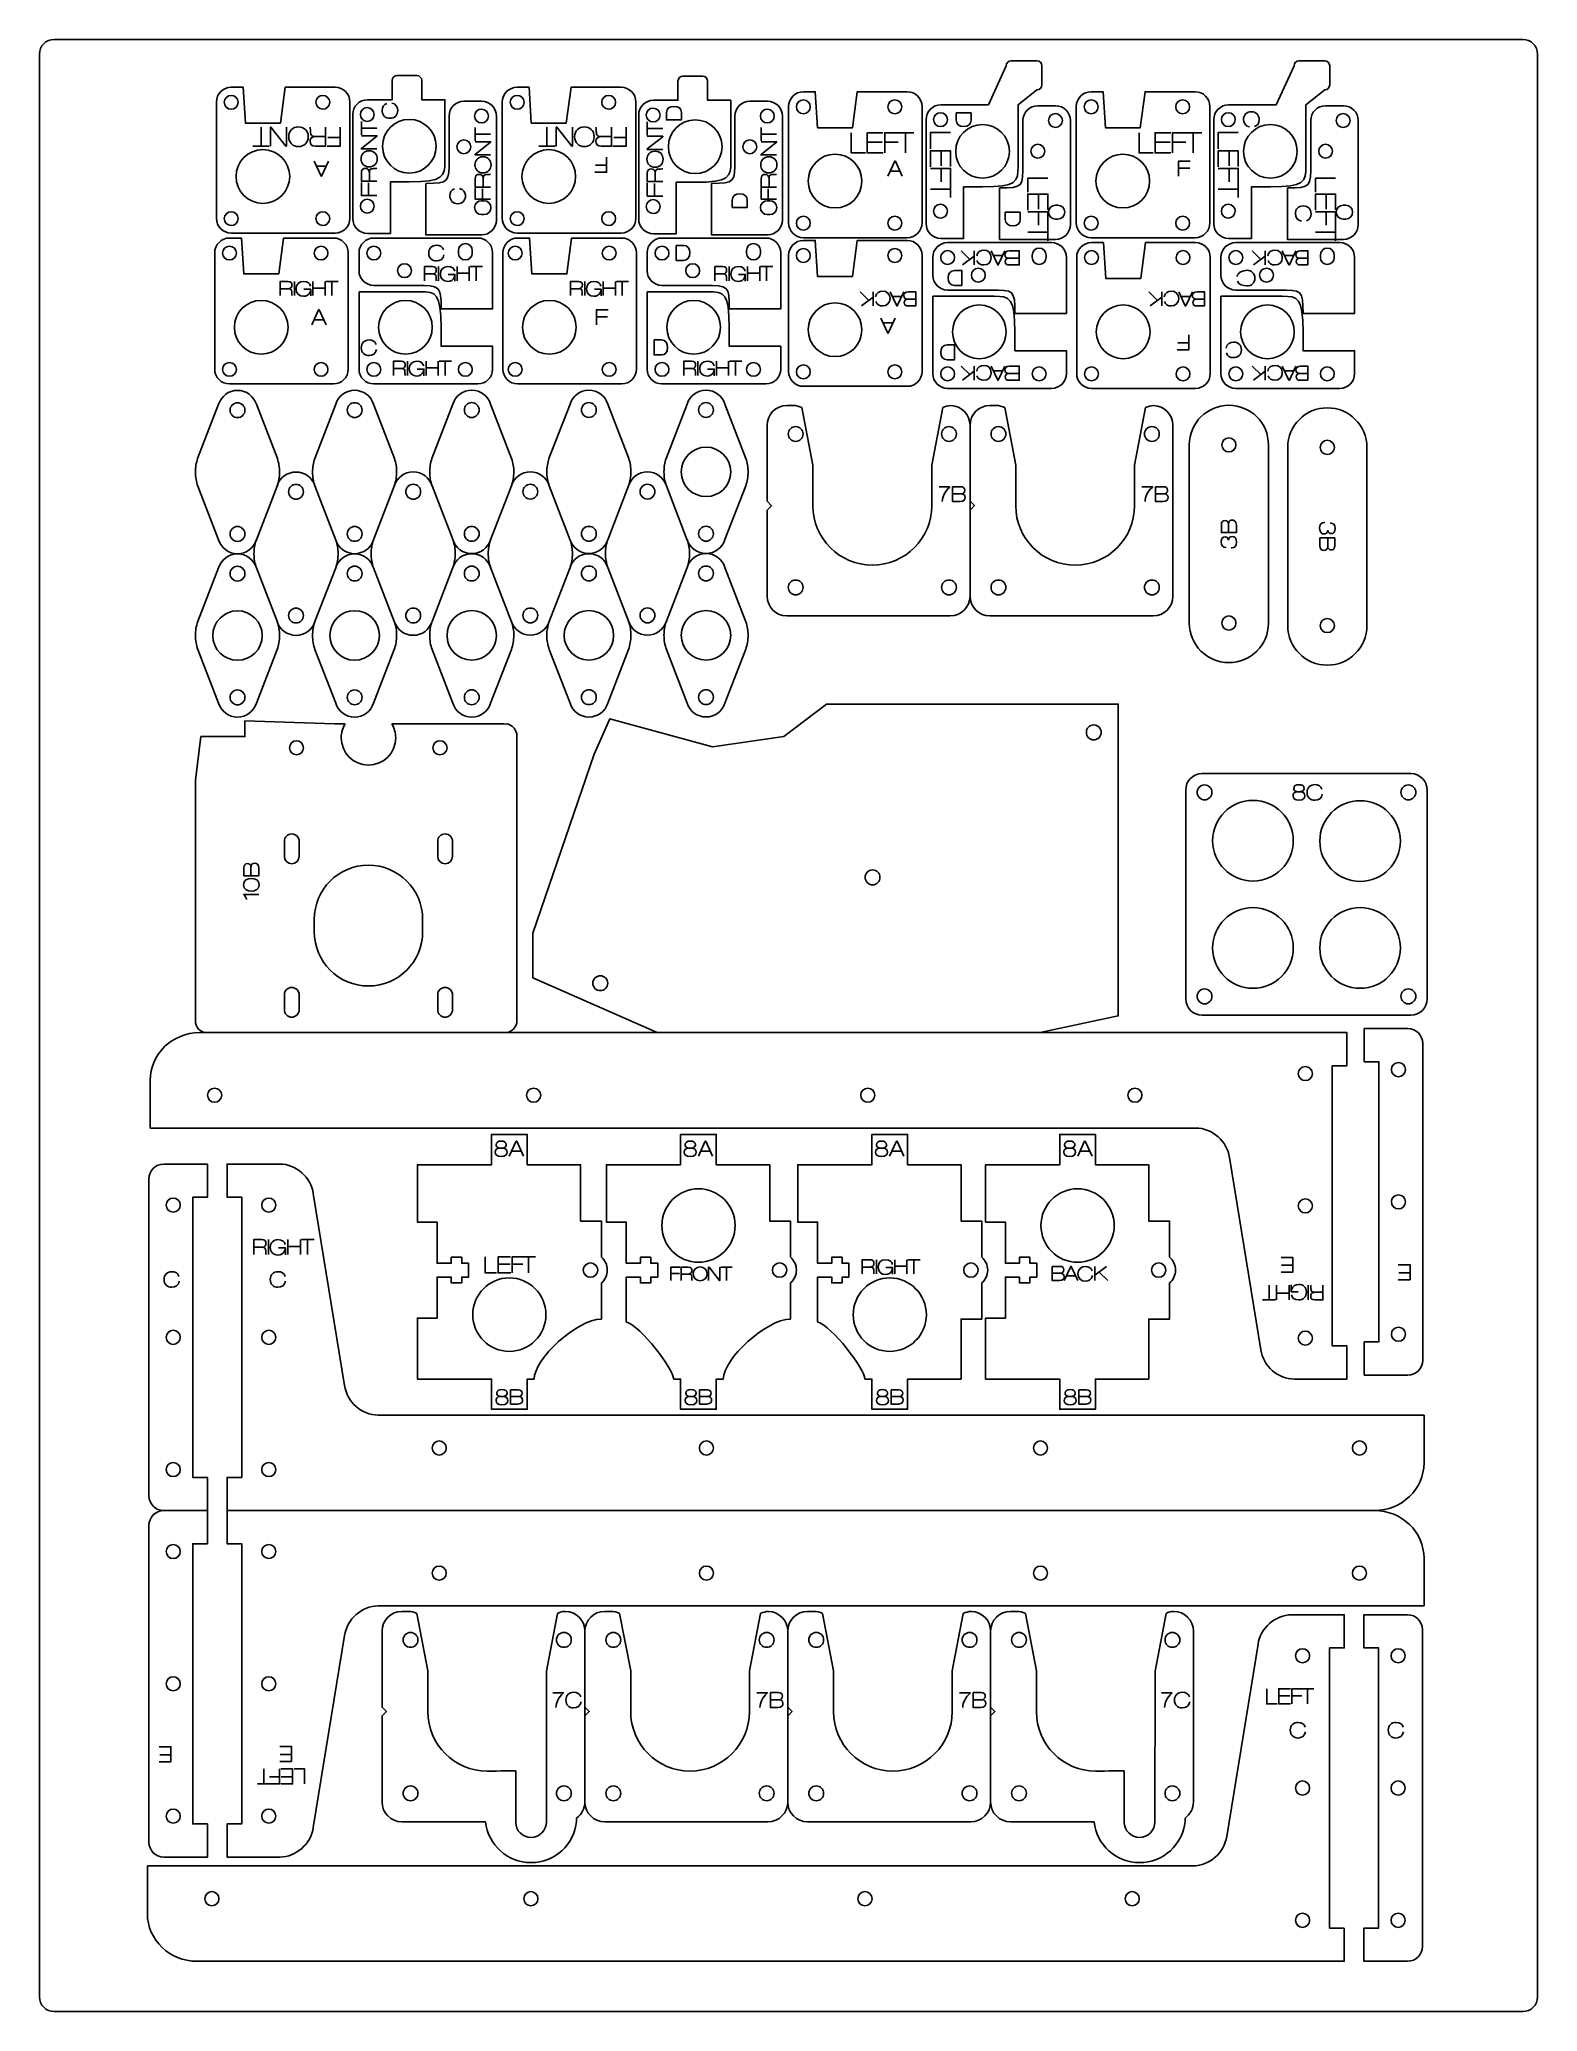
# Model space of a CAD drawing. Header units: millimetres. Extents: x -127 to 175, y -175 to 223.
import ezdxf

# ---------------------------------------------------------------- set-up
doc = ezdxf.new("R2010")
doc.units = ezdxf.units.MM
doc.layers.add('Cuts', color=1, linetype='Continuous', lineweight=25, true_color=0xff0000)
doc.layers.add('Text', color=5, linetype='Continuous', lineweight=25, true_color=0x0000ff)

msp = doc.modelspace()

# ---------------------------------------------------------------- linework, layer by layer
at = {"layer": 'Cuts', "color": 1, "lineweight": 25, "true_color": 0xff0000}
for points in [[(-124.41, 223.21), (172.41, 223.21)], [(-127.41, -172.21), (-127.41, 220.21)], [(175.41, 220.21), (175.41, -172.21), (175.41, -172.21)], [(-51.13, 215.9), (-55.13, 215.9)], [(6.66, 215.81), (2.66, 215.81)], [(68.01, 217.9), (64.41, 210), (54.8, 210)], [(74.22, 218.9), (69.01, 218.9)], [(75.22, 214.02), (75.22, 217.9), (75.22, 217.9)], [(126.18, 217.9), (122.58, 210), (112.96, 210)], [(132.38, 218.9), (127.18, 218.9)], [(133.39, 214.02), (133.39, 217.9), (133.39, 217.9)], [(-85.77, 206.3), (-86.23, 213.55), (-88.64, 213.55)], [(-67.64, 213.55), (-77.73, 213.55), (-78.7, 206.3), (-85.77, 206.3), (-85.77, 206.3)], [(-56.13, 214.9), (-56.13, 211.03), (-61.07, 211.03)], [(-50.14, 211.03), (-50.13, 211.03), (-50.13, 214.9)], [(-27.98, 206.3), (-28.45, 213.55), (-30.85, 213.55)], [(-9.85, 213.55), (-19.95, 213.55), (-20.91, 206.3), (-27.98, 206.3), (-27.98, 206.3)], [(1.66, 214.81), (1.66, 210.93), (-3.29, 210.93)], [(7.64, 210.93), (7.66, 210.93), (7.66, 214.81)], [(29.87, 205.38), (29.41, 212.63), (27, 212.63)], [(48, 212.63), (37.91, 212.63), (36.94, 205.38), (29.87, 205.38), (29.87, 205.38)], [(70.41, 197.6), (70.41, 210.01), (74.22, 213.01)], [(88.04, 205.38), (87.58, 212.63), (85.17, 212.63)], [(106.17, 212.63), (96.08, 212.63), (95.11, 205.38), (88.04, 205.38), (88.04, 205.38)], [(128.58, 197.6), (128.58, 210.01), (132.39, 213.01)], [(-91.64, 210.55), (-91.64, 187.08)], [(-64.64, 187.08), (-64.64, 210.55)], [(-64.07, 208.03), (-64.07, 187.03)], [(-45.45, 198.63), (-45.45, 211.03), (-50.14, 211.03), (-50.14, 211.03)], [(-44.61, 207.73), (-44.61, 199.14), (-44.61, 199.14)], [(-38.02, 210.73), (-41.61, 210.73)], [(-35.02, 186.73), (-35.02, 207.73)], [(-33.85, 210.55), (-33.85, 187.08)], [(-6.85, 187.08), (-6.85, 210.55)], [(-6.28, 207.93), (-6.28, 186.94)], [(12.34, 198.54), (12.34, 210.93), (7.64, 210.93), (7.64, 210.93)], [(13.17, 207.73), (13.17, 199.14), (13.17, 199.14)], [(19.76, 210.73), (16.17, 210.73)], [(22.76, 186.73), (22.76, 207.73)], [(24, 209.63), (24, 186.16)], [(51, 186.16), (51, 209.63)], [(77.98, 209.82), (74.39, 209.82)], [(82.17, 209.63), (82.17, 186.16)], [(109.17, 186.16), (109.17, 209.63)], [(136.15, 209.82), (132.56, 209.82)], [(51.8, 207), (51.8, 186.01)], [(71.39, 206.82), (71.39, 198.23), (71.39, 198.23)], [(80.98, 185.82), (80.98, 206.82)], [(109.96, 207), (109.96, 186.01)], [(129.56, 206.82), (129.56, 198.23), (129.56, 198.23)], [(139.15, 185.82), (139.15, 206.82)], [(-61.07, 184.03), (-56.46, 184.03), (-56.46, 194.44), (-52.64, 194.44)], [(-49.33, 194.13), (-49.33, 183.73), (-38.02, 183.73)], [(-3.29, 183.94), (1.32, 183.94), (1.32, 194.35), (5.15, 194.35)], [(8.45, 194.13), (8.45, 183.73), (19.76, 183.73)], [(54.8, 183.01), (59.4, 183.01), (59.4, 193.42), (63.23, 193.42)], [(66.67, 193.22), (66.67, 182.82), (77.98, 182.82)], [(112.96, 183.01), (117.57, 183.01), (117.57, 193.42), (121.4, 193.42)], [(124.84, 193.22), (124.84, 182.82), (136.15, 182.82)], [(-38.06, 187.83), (-37.55, 187.83), (-37.55, 187.83)], [(19.72, 187.83), (20.23, 187.83), (20.23, 187.83)], [(78.46, 189.72), (77.95, 189.72)], [(136.63, 189.72), (136.12, 189.72)], [(-88.64, 184.08), (-67.64, 184.08)], [(-30.85, 184.08), (-9.85, 184.08)], [(77.94, 186.92), (78.45, 186.92), (78.45, 186.92)], [(136.11, 186.92), (136.62, 186.92), (136.62, 186.92)], [(-91.98, 180.08), (-91.98, 156.62)], [(-86.11, 175.84), (-86.58, 183.09), (-88.98, 183.09)], [(-67.98, 183.09), (-78.07, 183.09), (-79.04, 175.84), (-86.11, 175.84), (-86.11, 175.84)], [(-64.98, 156.62), (-64.98, 180.08)], [(-62.81, 180.08), (-62.81, 176.49)], [(-38.82, 183.09), (-59.81, 183.09)], [(-46.21, 168.78), (-35.82, 168.78), (-35.82, 180.08)], [(-42.72, 180.57), (-42.72, 180.06)], [(-39.92, 180.05), (-39.92, 180.56), (-39.92, 180.56)], [(-33.73, 180.08), (-33.73, 156.62)], [(-27.86, 175.84), (-28.33, 183.09), (-30.73, 183.09)], [(-9.74, 183.09), (-19.83, 183.09), (-20.79, 175.84), (-27.86, 175.84), (-27.86, 175.84)], [(-6.74, 156.62), (-6.74, 180.08)], [(-4.57, 180.08), (-4.57, 176.49)], [(19.43, 183.09), (-1.57, 183.09)], [(12.03, 168.78), (22.43, 168.78), (22.43, 180.08)], [(15.53, 180.57), (15.53, 180.06)], [(18.33, 180.05), (18.33, 180.56), (18.33, 180.56)], [(24, 179.6), (24, 156.13)], [(27, 183.16), (48, 183.16)], [(29.87, 175.35), (29.41, 182.59), (27, 182.59)], [(48, 182.59), (37.91, 182.59), (36.94, 175.35), (29.87, 175.35), (29.87, 175.35)], [(51, 156.13), (51, 179.6)], [(77.16, 182.17), (56.17, 182.17)], [(73.26, 179.65), (73.26, 179.14)], [(76.06, 179.13), (76.06, 179.64), (76.06, 179.64)], [(85.17, 183.16), (106.17, 183.16)], [(87.65, 182.17), (85.25, 182.17)], [(106.25, 182.17), (96.15, 182.17)], [(135.41, 182.17), (114.41, 182.17)], [(131.51, 179.65), (131.51, 179.14)], [(134.31, 179.13), (134.31, 179.64), (134.31, 179.64)], [(53.17, 179.17), (53.17, 175.58)], [(69.76, 167.86), (80.16, 167.86), (80.16, 179.17)], [(82.25, 179.17), (82.25, 155.71)], [(109.24, 155.71), (109.24, 179.17)], [(111.41, 179.17), (111.41, 175.58)], [(128.01, 167.86), (138.41, 167.86), (138.41, 179.17)], [(-62.81, 172.24), (-62.81, 156.62)], [(-50.41, 172.24), (-62.81, 172.24), (-62.81, 172.24)], [(-59.81, 173.5), (-51.23, 173.49), (-51.23, 173.49)], [(-4.57, 172.24), (-4.57, 156.62)], [(7.83, 172.24), (-4.57, 172.24), (-4.57, 172.24)], [(-1.57, 173.5), (7.02, 173.49), (7.02, 173.49)], [(53.17, 171.33), (53.17, 155.71)], [(65.57, 171.33), (53.17, 171.33), (53.17, 171.33)], [(56.17, 172.58), (64.75, 172.58), (64.75, 172.58)], [(95.19, 174.92), (88.12, 174.92), (88.12, 174.92)], [(111.41, 171.33), (111.41, 155.71)], [(123.81, 171.33), (111.41, 171.33), (111.41, 171.33)], [(114.41, 172.58), (123, 172.58), (123, 172.58)], [(-35.82, 156.62), (-35.82, 161.23), (-46.23, 161.23), (-46.23, 165.05)], [(22.43, 156.62), (22.43, 161.23), (12.02, 161.23), (12.02, 165.05)], [(80.16, 155.71), (80.16, 160.31), (69.75, 160.31), (69.75, 164.14)], [(138.41, 155.71), (138.41, 160.31), (128, 160.31), (128, 164.14)], [(-88.98, 153.62), (-67.98, 153.62)], [(-59.81, 153.62), (-38.82, 153.62)], [(-30.73, 153.62), (-9.74, 153.62)], [(-1.57, 153.62), (19.43, 153.62)], [(27, 153.13), (48, 153.13)], [(56.17, 152.71), (77.16, 152.71)], [(85.25, 152.71), (106.25, 152.71)], [(114.41, 152.71), (135.41, 152.71)], [(-91.19, 149.5), (-95.43, 138.52)], [(-79.31, 138.52), (-83.55, 149.5)], [(-67.52, 149.52), (-71.76, 138.53)], [(-55.64, 138.53), (-59.88, 149.51)], [(-43.84, 149.53), (-48.08, 138.54)], [(-31.97, 138.54), (-36.2, 149.52)], [(-20.16, 149.54), (-24.41, 138.55)], [(-8.29, 138.55), (-12.53, 149.53)], [(3.51, 149.55), (-0.73, 138.56)], [(15.39, 138.56), (11.15, 149.54)], [(24.95, 149.25), (23.69, 149.25)], [(28.94, 129), (28.95, 137.22), (26.71, 148.84)], [(55.17, 148.84), (52.94, 137.21), (52.94, 129)], [(65.95, 149.25), (64.7, 149.25)], [(69.94, 129), (69.95, 137.22), (67.72, 148.84)], [(96.18, 148.84), (93.94, 137.21), (93.94, 129)], [(19.69, 145.25), (19.69, 129.9), (20.58, 129.01), (19.69, 128.13), (19.69, 110.75), (19.69, 110.75)], [(60.69, 110.75), (60.69, 145.25)], [(101.7, 110.75), (101.7, 145.25)], [(105.01, 105.31), (105.01, 141.31)], [(121.01, 141.31), (121.01, 105.31), (121.01, 105.31)], [(124.91, 104.79), (124.91, 140.79), (124.91, 140.79)], [(140.91, 140.79), (140.91, 104.79)], [(-95.38, 132.96), (-91.19, 122.11), (-91.19, 122.11)], [(-83.55, 122.12), (-79.35, 132.98)], [(-67.48, 122.03), (-71.72, 133.01)], [(-59.88, 122.13), (-55.68, 132.99)], [(-43.8, 122.04), (-48.04, 133.02)], [(-36.2, 122.14), (-32.01, 133)], [(-20.12, 122.05), (-24.36, 133.03)], [(-12.53, 122.15), (-8.33, 133.02)], [(3.55, 122.06), (-0.68, 133.04)], [(11.15, 122.16), (15.35, 133.03)], [(60.69, 129.9), (61.58, 129.02), (60.69, 128.13)], [(-91.19, 116.48), (-95.43, 105.5), (-95.43, 105.5)], [(-79.31, 105.5), (-83.55, 116.47)], [(-71.72, 105.63), (-67.52, 116.49)], [(-55.64, 105.51), (-59.88, 116.49)], [(-48.04, 105.64), (-43.84, 116.5)], [(-31.97, 105.52), (-36.2, 116.5)], [(-24.36, 105.65), (-20.16, 116.52)], [(-8.29, 105.53), (-12.53, 116.51)], [(-0.68, 105.66), (3.51, 116.53)], [(15.39, 105.54), (11.15, 116.52)], [(23.69, 106.75), (56.69, 106.75)], [(64.69, 106.75), (97.69, 106.75)], [(-95.38, 99.94), (-91.19, 89.09)], [(-83.55, 89.1), (-79.35, 99.96)], [(-71.71, 99.95), (-67.52, 89.1)], [(-59.88, 89.11), (-55.68, 99.97)], [(-48.04, 99.96), (-43.84, 89.11)], [(-36.2, 89.12), (-32.01, 99.98)], [(-24.36, 99.97), (-20.16, 89.13)], [(-12.53, 89.13), (-8.33, 99.99)], [(-0.68, 99.98), (3.51, 89.14)], [(11.15, 89.14), (15.35, 100)], [(-2.53, 22.58), (-27.65, 33.62), (-27.65, 42.65), (-15.27, 78.79), (-12.13, 85.94), (8.67, 80.33), (23.07, 82.36), (31.71, 88.94), (90.65, 88.94), (90.65, 25.94), (74.9, 22.58)], [(-65.63, 84.92), (-67.77, 84.92), (-85.86, 85.53), (-85.86, 82.36), (-94.76, 82.36), (-95.86, 73.54), (-95.86, 25.03)], [(-33.53, 84.92), (-56.18, 84.92)], [(-30.88, 25.03), (-30.88, 82.5)], [(149.78, 74.9), (143.4, 74.9), (114.17, 74.89), (107.6, 74.89)], [(104.28, 71.57), (104.29, 35.97), (104.29, 29.39)], [(153.1, 29.4), (153.09, 65.01), (153.09, 71.58)], [(-77.9, 58.18), (-77.9, 61.19)], [(-74.9, 61.19), (-74.9, 58.18), (-74.9, 58.18)], [(-46.9, 58.18), (-46.9, 61.19)], [(-43.9, 61.19), (-43.9, 58.18), (-43.9, 58.18)], [(-71.85, 42.94), (-71.85, 45.44)], [(-49.95, 45.44), (-49.95, 42.94), (-49.95, 42.94)], [(-77.9, 27.18), (-77.9, 30.19)], [(-74.9, 30.19), (-74.9, 27.18), (-74.9, 27.18)], [(-46.9, 27.18), (-46.9, 30.19)], [(-43.9, 30.19), (-43.9, 27.18), (-43.9, 27.18)], [(107.6, 26.08), (113.98, 26.08), (143.21, 26.09), (143.21, 26.09)], [(143.21, 26.09), (149.79, 26.09)], [(-95.03, 22.56), (136.87, 22.56), (136.87, 15.86), (136.87, 15.86)], [(149.21, 23.37), (140.38, 23.37), (140.38, 16.67), (143.33, 16.67), (143.33, -39.93), (140.38, -39.93), (140.38, -46.63), (149.21, -46.63)], [(152.21, -43.63), (152.21, 20.37), (152.21, 20.37)], [(136.87, 15.86), (133.92, 15.86), (133.92, -40.74), (136.87, -40.74), (136.87, -47.44), (136.87, -47.44), (126.25, -47.44)], [(106.35, 3.28), (98.74, 3.28), (-105.03, 3.28)], [(-13.82, -22.83), (-13.82, -15.52), (-18.02, -15.52), (-18.02, -4.12), (-28.82, -4.12), (-28.82, 1.98), (-36.02, 1.98), (-36.02, -4.12), (-51.02, -4.12), (-51.02, -15.72), (-47.02, -15.72), (-47.02, -24.02), (-44.15, -24.02), (-44.15, -22.82), (-42.05, -22.82), (-42.05, -24.02), (-40.66, -24.02), (-40.66, -26.82), (-42.05, -26.82), (-42.05, -28.02), (-44.15, -28.02), (-44.15, -26.82), (-47.02, -26.82), (-47.02, -35.12), (-51.02, -35.12), (-51.02, -47.42), (-36.02, -47.42), (-36.02, -53.52), (-28.82, -53.52), (-28.82, -47.42), (-27.41, -47.42), (-27.41, -47.42)], [(24.4, -22.83), (24.4, -15.52), (20.2, -15.52), (20.2, -4.12), (9.41, -4.12), (9.41, 1.98), (2.2, 1.98), (2.2, -4.12), (-12.8, -4.12), (-12.8, -15.72), (-8.79, -15.72), (-8.79, -24.02), (-5.93, -24.02), (-5.93, -22.82), (-3.83, -22.82), (-3.83, -24.02), (-2.44, -24.02), (-2.44, -26.82), (-3.83, -26.82), (-3.83, -28.02), (-5.93, -28.02), (-5.93, -26.82), (-8.79, -26.82), (-8.79, -35.89), (-8.79, -35.89), (-8.8, -35.89)], [(63.07, -22.83), (63.07, -15.52), (58.87, -15.52), (58.87, -4.12), (48.07, -4.12), (48.07, 1.98), (40.87, 1.98), (40.87, -4.12), (25.87, -4.12), (25.87, -15.72), (29.87, -15.72), (29.87, -24.02), (32.73, -24.02), (32.73, -22.82), (34.83, -22.82), (34.83, -24.02), (36.22, -24.02), (36.22, -26.82), (34.83, -26.82), (34.83, -28.02), (32.73, -28.02), (32.73, -26.82), (29.87, -26.82), (29.87, -35.89), (29.87, -35.89)], [(101.03, -22.83), (101.03, -15.52), (96.83, -15.52), (96.83, -4.12), (86.03, -4.12), (86.03, 1.98), (78.83, 1.98), (78.83, -4.12), (63.83, -4.12), (63.83, -15.72), (67.83, -15.72), (67.83, -24.02), (70.69, -24.02), (70.69, -22.82), (72.79, -22.82), (72.79, -24.02), (74.18, -24.02), (74.18, -26.82), (72.79, -26.82), (72.79, -28.02), (70.69, -28.02), (70.69, -26.82), (67.83, -26.82), (67.83, -35.12), (63.83, -35.12), (63.83, -47.42), (78.83, -47.42), (78.83, -53.52), (86.03, -53.52), (86.03, -47.42), (96.83, -47.42), (96.83, -35.32), (101.03, -35.32), (101.03, -28.01)], [(119.48, -41.49), (113.12, -2.67)], [(-105.28, -7), (-105.28, -71), (-105.28, -70.99)], [(-102.28, -73.99), (-93.45, -73.99), (-93.45, -67.3), (-96.4, -67.3), (-96.4, -10.7), (-93.45, -10.7), (-93.45, -4), (-102.28, -4)], [(-89.46, -73.99), (-89.46, -67.29), (-86.5, -67.29), (-86.5, -10.69), (-89.46, -10.69), (-89.46, -3.99), (-78.84, -3.99)], [(-72.06, -9.95), (-65.71, -48.76)], [(-13.82, -35.32), (-13.82, -28.01)], [(24.4, -35.32), (24.4, -28.01)], [(63.07, -35.32), (63.07, -28.01)], [(39.46, -47.42), (39.46, -47.42), (40.87, -47.42), (40.87, -53.52), (48.07, -53.52), (48.07, -47.42), (58.87, -47.42), (58.87, -35.32), (63.07, -35.32), (63.07, -35.32), (63.07, -35.32)], [(0.79, -47.42), (0.79, -47.42), (2.2, -47.42), (2.2, -53.52), (9.41, -53.52), (9.41, -47.42), (10.82, -47.42), (10.82, -47.42)], [(-58.93, -54.71), (-51.32, -54.71), (152.45, -54.71)], [(-93.45, -74), (-93.45, -80.7), (-96.4, -80.7), (-96.4, -137.3), (-93.45, -137.3), (-93.45, -144), (-102.28, -144)], [(142.45, -73.99), (-89.46, -73.99), (-89.46, -80.69), (-89.46, -80.69)], [(-105.28, -141), (-105.28, -77)], [(-89.46, -80.69), (-86.5, -80.69), (-86.5, -137.29), (-89.46, -137.29), (-89.46, -143.99), (-89.46, -143.99), (-78.84, -143.99)], [(-58.93, -93.27), (-51.33, -93.27), (152.45, -93.27)], [(-52.9, -94.37), (-54.15, -94.37)], [(-48.9, -114.62), (-48.9, -106.38), (-51.13, -94.78)], [(-22.67, -94.78), (-24.91, -106.41), (-24.93, -136.87)], [(-11.9, -94.37), (-13.15, -94.37)], [(-7.9, -114.62), (-7.9, -106.39), (-10.13, -94.78)], [(18.33, -94.78), (16.09, -106.4), (16.1, -114.62)], [(29.1, -94.37), (27.85, -94.37)], [(33.1, -114.62), (33.1, -106.39), (30.87, -94.78)], [(59.33, -94.78), (57.09, -106.4), (57.1, -114.62)], [(70.1, -94.37), (68.85, -94.37)], [(74.1, -114.62), (74.1, -106.38), (71.87, -94.78)], [(100.33, -94.78), (98.09, -106.41), (98.07, -136.87)], [(136.32, -158.35), (133.37, -158.35), (133.37, -101.75), (136.32, -101.75), (136.32, -95.05), (136.32, -95.05), (125.7, -95.05)], [(149.14, -165.05), (140.32, -165.05), (140.32, -158.35), (143.27, -158.35), (143.27, -101.75), (140.32, -101.75), (140.32, -95.05), (143.23, -95.05), (149.14, -95.05)], [(-72.06, -138.04), (-65.71, -99.22)], [(-58.15, -98.37), (-58.15, -113.72), (-57.27, -114.6), (-58.15, -115.49), (-58.15, -132.87)], [(-17.15, -132.87), (-17.15, -98.37)], [(23.85, -132.87), (23.85, -98.37)], [(64.85, -132.87), (64.85, -98.37)], [(105.85, -132.87), (105.85, -98.37)], [(152.14, -98.05), (152.14, -162.05), (152.14, -162.05)], [(118.92, -101), (112.57, -139.82)], [(-17.15, -113.72), (-16.27, -114.6), (-17.15, -115.49)], [(23.85, -113.72), (24.73, -114.6), (23.85, -115.49)], [(64.85, -113.72), (65.73, -114.6), (64.85, -115.49)], [(-31.14, -136.94), (-31.14, -126.56)], [(91.86, -136.94), (91.86, -126.56)], [(-54.15, -136.87), (-37.23, -136.87)], [(-18.83, -136.78), (-18.83, -136.12)], [(-13.15, -136.87), (19.85, -136.87)], [(27.85, -136.87), (60.85, -136.87)], [(68.85, -136.87), (85.77, -136.87)], [(104.16, -136.78), (104.16, -136.12)], [(105.79, -145.77), (98.19, -145.77), (-105.59, -145.77)], [(-95.59, -165.05), (136.32, -165.05), (136.32, -158.35), (136.32, -158.35)], [(172.41, -175.21), (-124.41, -175.21)]]:
    msp.add_lwpolyline(points, dxfattribs=at)
for points in [[(-127.41, 220.21), (-127.41, 221.86), (-126.06, 223.21), (-124.41, 223.21)], [(172.41, 223.21), (174.06, 223.21), (175.41, 221.86), (175.41, 220.21)], [(-55.13, 215.9), (-55.68, 215.9), (-56.13, 215.46), (-56.13, 214.9)], [(-50.13, 214.9), (-50.13, 215.46), (-50.58, 215.9), (-51.13, 215.9)], [(2.66, 215.81), (2.1, 215.81), (1.66, 215.36), (1.66, 214.81)], [(7.66, 214.81), (7.66, 215.36), (7.21, 215.81), (6.66, 215.81)], [(69.01, 218.9), (68.46, 218.9), (68.01, 218.46), (68.01, 217.9)], [(75.22, 217.9), (75.22, 218.46), (74.77, 218.9), (74.22, 218.9)], [(127.18, 218.9), (126.63, 218.9), (126.18, 218.46), (126.18, 217.9)], [(133.39, 217.9), (133.39, 218.46), (132.94, 218.9), (132.38, 218.9)], [(-88.64, 213.55), (-90.29, 213.55), (-91.64, 212.2), (-91.64, 210.55)], [(-88.63, 211.91), (-89.4, 211.91), (-90.03, 211.29), (-90.04, 210.52)], [(-87.24, 210.51), (-87.23, 211.28), (-87.86, 211.91), (-88.63, 211.91)], [(-70.13, 211.91), (-70.91, 211.91), (-71.54, 211.29), (-71.54, 210.52)], [(-68.74, 210.51), (-68.74, 211.28), (-69.36, 211.91), (-70.13, 211.91)], [(-64.64, 210.55), (-64.64, 212.2), (-65.98, 213.55), (-67.64, 213.55)], [(-30.85, 213.55), (-32.51, 213.55), (-33.85, 212.2), (-33.85, 210.55)], [(-30.85, 211.91), (-31.62, 211.91), (-32.25, 211.29), (-32.25, 210.52)], [(-29.45, 210.51), (-29.45, 211.28), (-30.07, 211.91), (-30.85, 211.91)], [(-12.35, 211.91), (-13.12, 211.91), (-13.75, 211.29), (-13.75, 210.52)], [(-10.95, 210.51), (-10.95, 211.28), (-11.57, 211.91), (-12.35, 211.91)], [(-6.85, 210.55), (-6.85, 212.2), (-8.19, 213.55), (-9.85, 213.55)], [(27, 212.63), (25.35, 212.63), (24, 211.29), (24, 209.63)], [(51, 209.63), (51, 211.29), (49.66, 212.63), (48, 212.63)], [(74.22, 213.01), (74.77, 213.01), (75.22, 213.47), (75.22, 214.02)], [(85.17, 212.63), (83.52, 212.63), (82.17, 211.29), (82.17, 209.63)], [(109.17, 209.63), (109.17, 211.29), (107.83, 212.63), (106.17, 212.63)], [(132.39, 213.01), (132.94, 213.01), (133.39, 213.47), (133.39, 214.02)], [(-90.04, 210.52), (-90.04, 209.74), (-89.41, 209.11), (-88.64, 209.11)], [(-88.64, 209.11), (-87.87, 209.11), (-87.24, 209.73), (-87.24, 210.51)], [(-71.54, 210.52), (-71.54, 209.74), (-70.92, 209.12), (-70.14, 209.11)], [(-70.14, 209.11), (-69.37, 209.11), (-68.74, 209.73), (-68.74, 210.51)], [(-61.07, 211.03), (-62.73, 211.03), (-64.07, 209.68), (-64.07, 208.03)], [(-61.14, 209.43), (-61.91, 209.43), (-62.54, 208.81), (-62.54, 208.03)], [(-62.54, 208.03), (-62.54, 207.26), (-61.92, 206.63), (-61.15, 206.63)], [(-61.15, 206.63), (-60.37, 206.63), (-59.74, 207.25), (-59.74, 208.02)], [(-59.74, 208.02), (-59.74, 208.8), (-60.36, 209.43), (-61.14, 209.43)], [(-41.61, 210.73), (-43.27, 210.73), (-44.61, 209.39), (-44.61, 207.73)], [(-38.05, 209.13), (-38.83, 209.13), (-39.46, 208.51), (-39.46, 207.73)], [(-39.46, 207.73), (-39.46, 206.96), (-38.84, 206.33), (-38.06, 206.33)], [(-38.06, 206.33), (-37.29, 206.33), (-36.66, 206.95), (-36.66, 207.72)], [(-36.66, 207.72), (-36.65, 208.5), (-37.28, 209.13), (-38.05, 209.13)], [(-35.02, 207.73), (-35.02, 209.39), (-36.37, 210.73), (-38.02, 210.73)], [(-32.25, 210.52), (-32.25, 209.74), (-31.63, 209.11), (-30.86, 209.11)], [(-30.86, 209.11), (-30.08, 209.11), (-29.45, 209.73), (-29.45, 210.51)], [(-13.75, 210.52), (-13.76, 209.74), (-13.13, 209.12), (-12.36, 209.11)], [(-12.36, 209.11), (-11.58, 209.11), (-10.95, 209.73), (-10.95, 210.51)], [(-3.29, 210.93), (-4.94, 210.93), (-6.28, 209.59), (-6.28, 207.93)], [(-4.75, 207.94), (-4.76, 207.17), (-4.13, 206.54), (-3.36, 206.54)], [(-3.35, 209.33), (-4.12, 209.34), (-4.75, 208.71), (-4.75, 207.94)], [(-3.36, 206.54), (-2.59, 206.53), (-1.96, 207.16), (-1.96, 207.93)], [(-1.96, 207.93), (-1.95, 208.7), (-2.58, 209.33), (-3.35, 209.33)], [(16.17, 210.73), (14.52, 210.73), (13.17, 209.39), (13.17, 207.73)], [(18.33, 207.73), (18.32, 206.96), (18.95, 206.33), (19.72, 206.33)], [(19.73, 209.13), (18.96, 209.13), (18.33, 208.51), (18.33, 207.73)], [(19.72, 206.33), (20.5, 206.33), (21.12, 206.95), (21.13, 207.72)], [(21.13, 207.72), (21.13, 208.5), (20.51, 209.13), (19.73, 209.13)], [(22.76, 207.73), (22.76, 209.39), (21.42, 210.73), (19.76, 210.73)], [(27.01, 211), (26.24, 211), (25.61, 210.37), (25.6, 209.6)], [(25.6, 209.6), (25.6, 208.83), (26.23, 208.2), (27, 208.2)], [(27, 208.2), (27.77, 208.19), (28.4, 208.82), (28.4, 209.59)], [(28.4, 209.59), (28.41, 210.36), (27.78, 210.99), (27.01, 211)], [(45.51, 211), (44.73, 211), (44.1, 210.37), (44.1, 209.6)], [(44.1, 209.6), (44.1, 208.83), (44.72, 208.2), (45.5, 208.2)], [(45.5, 208.2), (46.27, 208.19), (46.9, 208.82), (46.9, 209.59)], [(46.9, 209.59), (46.9, 210.36), (46.28, 210.99), (45.51, 211)], [(54.8, 210), (53.14, 210), (51.8, 208.66), (51.8, 207)], [(54.73, 208.4), (53.96, 208.41), (53.33, 207.78), (53.33, 207.01)], [(56.13, 207), (56.13, 207.77), (55.5, 208.4), (54.73, 208.4)], [(74.39, 209.82), (72.73, 209.82), (71.39, 208.48), (71.39, 206.82)], [(77.95, 208.22), (77.18, 208.22), (76.55, 207.6), (76.55, 206.82)], [(79.35, 206.81), (79.35, 207.59), (78.72, 208.22), (77.95, 208.22)], [(80.98, 206.82), (80.98, 208.48), (79.64, 209.82), (77.98, 209.82)], [(85.18, 211), (84.41, 211), (83.78, 210.37), (83.77, 209.6)], [(83.77, 209.6), (83.77, 208.83), (84.4, 208.2), (85.17, 208.2)], [(85.17, 208.2), (85.94, 208.19), (86.57, 208.82), (86.57, 209.59)], [(86.57, 209.59), (86.58, 210.36), (85.95, 210.99), (85.18, 211)], [(103.67, 211), (102.9, 211), (102.27, 210.37), (102.27, 209.6)], [(102.27, 209.6), (102.27, 208.83), (102.89, 208.2), (103.67, 208.2)], [(105.07, 209.59), (105.07, 210.36), (104.45, 210.99), (103.67, 211)], [(103.67, 208.2), (104.44, 208.19), (105.07, 208.82), (105.07, 209.59)], [(112.96, 210), (111.31, 210), (109.96, 208.66), (109.96, 207)], [(112.9, 208.4), (112.13, 208.41), (111.5, 207.78), (111.5, 207.01)], [(114.29, 207), (114.3, 207.77), (113.67, 208.4), (112.9, 208.4)], [(132.56, 209.82), (130.9, 209.82), (129.56, 208.48), (129.56, 206.82)], [(136.12, 208.22), (135.35, 208.22), (134.72, 207.6), (134.72, 206.82)], [(137.52, 206.81), (137.52, 207.59), (136.89, 208.22), (136.12, 208.22)], [(139.15, 206.82), (139.15, 208.48), (137.81, 209.82), (136.15, 209.82)], [(-58.06, 201.63), (-58.06, 204.62), (-55.64, 207.05), (-52.64, 207.05)], [(-52.64, 207.05), (-49.64, 207.05), (-47.22, 204.62), (-47.22, 201.63)], [(-0.28, 201.54), (-0.28, 204.53), (2.15, 206.96), (5.15, 206.96)], [(5.15, 206.96), (8.14, 206.96), (10.57, 204.53), (10.57, 201.54)], [(53.33, 207.01), (53.32, 206.23), (53.95, 205.61), (54.72, 205.6)], [(54.72, 205.6), (55.49, 205.6), (56.12, 206.23), (56.13, 207)], [(57.8, 200.6), (57.8, 203.6), (60.23, 206.03), (63.22, 206.03)], [(63.22, 206.03), (66.22, 206.03), (68.65, 203.6), (68.65, 200.6)], [(76.55, 206.82), (76.54, 206.05), (77.17, 205.42), (77.94, 205.42)], [(77.94, 205.42), (78.71, 205.42), (79.34, 206.04), (79.35, 206.81)], [(111.5, 207.01), (111.49, 206.23), (112.12, 205.61), (112.89, 205.6)], [(112.89, 205.6), (113.66, 205.6), (114.29, 206.23), (114.29, 207)], [(115.97, 200.6), (115.97, 203.6), (118.4, 206.03), (121.4, 206.03)], [(121.4, 206.03), (124.39, 206.03), (126.82, 203.6), (126.82, 200.6)], [(134.72, 206.82), (134.71, 206.05), (135.34, 205.42), (136.11, 205.42)], [(136.11, 205.42), (136.88, 205.42), (137.51, 206.04), (137.52, 206.81)], [(-87.66, 195.51), (-87.66, 198.51), (-85.23, 200.94), (-82.24, 200.94)], [(-82.24, 200.94), (-79.24, 200.94), (-76.81, 198.51), (-76.81, 195.51)], [(-52.64, 196.2), (-55.64, 196.2), (-58.06, 198.63), (-58.06, 201.63)], [(-47.22, 201.63), (-47.22, 198.63), (-49.64, 196.2), (-52.64, 196.2)], [(-43.01, 201.53), (-43.02, 200.76), (-42.39, 200.13), (-41.62, 200.13)], [(-41.61, 202.93), (-42.38, 202.93), (-43.01, 202.31), (-43.01, 201.53)], [(-41.62, 200.13), (-40.85, 200.13), (-40.22, 200.75), (-40.21, 201.53)], [(-40.21, 201.53), (-40.21, 202.3), (-40.84, 202.93), (-41.61, 202.93)], [(-29.88, 195.51), (-29.88, 198.51), (-27.45, 200.94), (-24.45, 200.94)], [(-24.45, 200.94), (-21.45, 200.94), (-19.03, 198.51), (-19.03, 195.51)], [(5.15, 196.11), (2.15, 196.11), (-0.28, 198.54), (-0.28, 201.54)], [(10.57, 201.54), (10.57, 198.54), (8.14, 196.11), (5.15, 196.11)], [(16.18, 202.93), (15.4, 202.93), (14.77, 202.31), (14.77, 201.53)], [(14.77, 201.53), (14.77, 200.76), (15.39, 200.13), (16.17, 200.13)], [(16.17, 200.13), (16.94, 200.13), (17.57, 200.75), (17.57, 201.53)], [(17.57, 201.53), (17.58, 202.3), (16.95, 202.93), (16.18, 202.93)], [(27.98, 194.6), (27.98, 197.59), (30.41, 200.02), (33.4, 200.02)], [(33.4, 200.02), (36.4, 200.02), (38.83, 197.59), (38.83, 194.6)], [(63.22, 195.18), (60.23, 195.18), (57.8, 197.61), (57.8, 200.6)], [(68.65, 200.6), (68.65, 197.61), (66.22, 195.18), (63.22, 195.18)], [(74.39, 202.02), (73.62, 202.02), (72.99, 201.4), (72.99, 200.62)], [(72.99, 200.62), (72.99, 199.85), (73.61, 199.22), (74.38, 199.22)], [(74.38, 199.22), (75.16, 199.22), (75.79, 199.84), (75.79, 200.61)], [(75.79, 200.61), (75.79, 201.39), (75.17, 202.01), (74.39, 202.02)], [(86.15, 194.6), (86.15, 197.59), (88.58, 200.02), (91.57, 200.02)], [(91.57, 200.02), (94.57, 200.02), (97, 197.59), (97, 194.6)], [(121.4, 195.18), (118.4, 195.18), (115.97, 197.61), (115.97, 200.6)], [(126.82, 200.6), (126.82, 197.61), (124.39, 195.18), (121.4, 195.18)], [(132.56, 202.02), (131.79, 202.02), (131.16, 201.4), (131.16, 200.62)], [(131.16, 200.62), (131.16, 199.85), (131.78, 199.22), (132.55, 199.22)], [(132.55, 199.22), (133.33, 199.22), (133.96, 199.84), (133.96, 200.61)], [(133.96, 200.61), (133.96, 201.39), (133.34, 202.01), (132.56, 202.02)], [(-82.24, 190.09), (-85.23, 190.09), (-87.66, 192.52), (-87.66, 195.51)], [(-76.81, 195.51), (-76.81, 192.52), (-79.24, 190.09), (-82.24, 190.09)], [(-52.64, 194.44), (-45.73, 194.44), (-45.45, 195.49), (-45.45, 198.63)], [(-44.61, 199.14), (-44.61, 194.34), (-44.61, 194.13), (-49.33, 194.13)], [(-24.45, 190.09), (-27.45, 190.09), (-29.88, 192.52), (-29.88, 195.51)], [(-19.03, 195.51), (-19.03, 192.52), (-21.45, 190.09), (-24.45, 190.09)], [(5.15, 194.35), (12.06, 194.35), (12.34, 195.4), (12.34, 198.54)], [(13.17, 199.14), (13.17, 194.34), (13.17, 194.13), (8.45, 194.13)], [(63.23, 193.42), (70.14, 193.42), (70.41, 194.47), (70.41, 197.6)], [(71.39, 198.23), (71.39, 193.43), (71.39, 193.22), (66.67, 193.22)], [(121.4, 193.42), (128.31, 193.42), (128.58, 194.47), (128.58, 197.6)], [(129.56, 198.23), (129.56, 193.43), (129.56, 193.22), (124.84, 193.22)], [(33.4, 189.17), (30.41, 189.17), (27.98, 191.6), (27.98, 194.6)], [(38.83, 194.6), (38.83, 191.6), (36.4, 189.17), (33.4, 189.17)], [(91.57, 189.17), (88.58, 189.17), (86.15, 191.6), (86.15, 194.6)], [(97, 194.6), (97, 191.6), (94.57, 189.17), (91.57, 189.17)], [(-88.63, 188.41), (-89.4, 188.41), (-90.03, 187.79), (-90.04, 187.02)], [(-87.24, 187.01), (-87.23, 187.78), (-87.86, 188.41), (-88.63, 188.41)], [(-70.13, 188.41), (-70.91, 188.41), (-71.54, 187.79), (-71.54, 187.02)], [(-68.74, 187.01), (-68.74, 187.78), (-69.36, 188.41), (-70.13, 188.41)], [(-61.14, 190.93), (-61.91, 190.93), (-62.54, 190.31), (-62.54, 189.53)], [(-62.54, 189.53), (-62.54, 188.76), (-61.92, 188.13), (-61.15, 188.13)], [(-61.15, 188.13), (-60.37, 188.13), (-59.74, 188.75), (-59.74, 189.53)], [(-59.74, 189.53), (-59.74, 190.3), (-60.36, 190.93), (-61.14, 190.93)], [(-38.05, 190.63), (-38.83, 190.63), (-39.45, 190.01), (-39.46, 189.24)], [(-39.46, 189.24), (-39.46, 188.46), (-38.84, 187.83), (-38.06, 187.83)], [(-37.55, 187.83), (-36.78, 187.83), (-36.15, 188.45), (-36.15, 189.23)], [(-36.15, 189.23), (-36.14, 190), (-36.77, 190.63), (-37.54, 190.63)], [(-30.85, 188.41), (-31.62, 188.41), (-32.25, 187.79), (-32.25, 187.02)], [(-29.45, 187.01), (-29.45, 187.78), (-30.07, 188.41), (-30.85, 188.41)], [(-12.35, 188.41), (-13.12, 188.41), (-13.75, 187.79), (-13.75, 187.02)], [(-10.95, 187.01), (-10.95, 187.78), (-11.57, 188.41), (-12.35, 188.41)], [(-4.75, 189.44), (-4.76, 188.67), (-4.13, 188.04), (-3.36, 188.04)], [(-3.35, 190.84), (-4.12, 190.84), (-4.75, 190.21), (-4.75, 189.44)], [(-3.36, 188.04), (-2.59, 188.03), (-1.96, 188.66), (-1.96, 189.43)], [(-1.96, 189.43), (-1.95, 190.21), (-2.58, 190.83), (-3.35, 190.84)], [(19.73, 190.63), (18.96, 190.63), (18.33, 190.01), (18.33, 189.24)], [(18.33, 189.24), (18.33, 188.46), (18.95, 187.83), (19.72, 187.83)], [(20.23, 187.83), (21.01, 187.83), (21.64, 188.45), (21.64, 189.23)], [(21.64, 189.23), (21.64, 190), (21.02, 190.63), (20.24, 190.63)], [(27.01, 187.5), (26.24, 187.5), (25.61, 186.87), (25.6, 186.1)], [(28.4, 186.09), (28.41, 186.86), (27.78, 187.49), (27.01, 187.5)], [(45.51, 187.5), (44.73, 187.5), (44.1, 186.87), (44.1, 186.1)], [(46.9, 186.09), (46.9, 186.86), (46.28, 187.49), (45.51, 187.5)], [(53.33, 188.51), (53.32, 187.74), (53.95, 187.11), (54.72, 187.11)], [(54.73, 189.91), (53.96, 189.91), (53.33, 189.28), (53.33, 188.51)], [(54.72, 187.11), (55.49, 187.1), (56.12, 187.73), (56.13, 188.5)], [(56.13, 188.5), (56.13, 189.27), (55.5, 189.9), (54.73, 189.91)], [(76.55, 188.33), (76.54, 187.55), (77.17, 186.92), (77.94, 186.92)], [(77.95, 189.72), (77.18, 189.72), (76.55, 189.1), (76.55, 188.33)], [(78.45, 186.92), (79.22, 186.92), (79.85, 187.54), (79.86, 188.32)], [(79.86, 188.32), (79.86, 189.09), (79.23, 189.72), (78.46, 189.72)], [(85.18, 187.5), (84.41, 187.5), (83.78, 186.87), (83.77, 186.1)], [(86.57, 186.09), (86.58, 186.86), (85.95, 187.49), (85.18, 187.5)], [(103.68, 187.5), (102.9, 187.5), (102.27, 186.87), (102.27, 186.1)], [(105.07, 186.09), (105.07, 186.86), (104.45, 187.49), (103.68, 187.5)], [(111.5, 188.51), (111.49, 187.74), (112.12, 187.11), (112.89, 187.11)], [(112.9, 189.91), (112.13, 189.91), (111.5, 189.28), (111.5, 188.51)], [(112.89, 187.11), (113.66, 187.1), (114.29, 187.73), (114.29, 188.5)], [(114.29, 188.5), (114.3, 189.27), (113.67, 189.9), (112.9, 189.91)], [(134.72, 188.33), (134.71, 187.55), (135.34, 186.92), (136.11, 186.92)], [(136.12, 189.72), (135.35, 189.72), (134.72, 189.1), (134.72, 188.33)], [(136.62, 186.92), (137.39, 186.92), (138.02, 187.54), (138.03, 188.32)], [(138.03, 188.32), (138.03, 189.09), (137.4, 189.72), (136.63, 189.72)], [(-91.64, 187.08), (-91.64, 185.42), (-90.29, 184.08), (-88.64, 184.08)], [(-90.04, 187.02), (-90.04, 186.24), (-89.41, 185.61), (-88.64, 185.61)], [(-88.64, 185.61), (-87.87, 185.61), (-87.24, 186.23), (-87.24, 187.01)], [(-71.54, 187.02), (-71.54, 186.24), (-70.92, 185.61), (-70.14, 185.61)], [(-70.14, 185.61), (-69.37, 185.61), (-68.74, 186.23), (-68.74, 187.01)], [(-67.64, 184.08), (-65.98, 184.08), (-64.64, 185.42), (-64.64, 187.08)], [(-64.07, 187.03), (-64.07, 185.37), (-62.73, 184.03), (-61.07, 184.03)], [(-38.02, 183.73), (-36.37, 183.73), (-35.02, 185.07), (-35.02, 186.73)], [(-33.85, 187.08), (-33.85, 185.42), (-32.51, 184.08), (-30.85, 184.08)], [(-32.25, 187.02), (-32.25, 186.24), (-31.63, 185.61), (-30.85, 185.61)], [(-30.85, 185.61), (-30.08, 185.61), (-29.45, 186.23), (-29.45, 187.01)], [(-13.75, 187.02), (-13.76, 186.24), (-13.13, 185.61), (-12.36, 185.61)], [(-12.36, 185.61), (-11.58, 185.61), (-10.95, 186.23), (-10.95, 187.01)], [(-9.85, 184.08), (-8.19, 184.08), (-6.85, 185.42), (-6.85, 187.08)], [(-6.28, 186.94), (-6.28, 185.28), (-4.94, 183.94), (-3.29, 183.94)], [(19.76, 183.73), (21.42, 183.73), (22.76, 185.07), (22.76, 186.73)], [(24, 186.16), (24, 184.51), (25.35, 183.16), (27, 183.16)], [(25.6, 186.1), (25.6, 185.33), (26.23, 184.7), (27, 184.7)], [(27, 184.7), (27.77, 184.69), (28.4, 185.32), (28.4, 186.09)], [(44.1, 186.1), (44.1, 185.33), (44.72, 184.7), (45.5, 184.7)], [(45.5, 184.7), (46.27, 184.69), (46.9, 185.32), (46.9, 186.09)], [(48, 183.16), (49.66, 183.16), (51, 184.51), (51, 186.16)], [(51.8, 186.01), (51.8, 184.35), (53.14, 183.01), (54.8, 183.01)], [(77.98, 182.82), (79.64, 182.82), (80.98, 184.16), (80.98, 185.82)], [(82.17, 186.16), (82.17, 184.51), (83.52, 183.16), (85.17, 183.16)], [(83.77, 186.1), (83.77, 185.33), (84.4, 184.7), (85.17, 184.7)], [(85.17, 184.7), (85.94, 184.69), (86.57, 185.32), (86.57, 186.09)], [(102.27, 186.1), (102.27, 185.33), (102.89, 184.7), (103.67, 184.7)], [(103.67, 184.7), (104.44, 184.69), (105.07, 185.32), (105.07, 186.09)], [(106.17, 183.16), (107.83, 183.16), (109.17, 184.51), (109.17, 186.16)], [(109.96, 186.01), (109.96, 184.35), (111.31, 183.01), (112.96, 183.01)], [(136.15, 182.82), (137.81, 182.82), (139.15, 184.16), (139.15, 185.82)], [(-88.98, 183.09), (-90.63, 183.09), (-91.98, 181.74), (-91.98, 180.08)], [(-88.97, 181.45), (-89.75, 181.45), (-90.37, 180.83), (-90.38, 180.06)], [(-90.38, 180.06), (-90.38, 179.28), (-89.76, 178.65), (-88.98, 178.65)], [(-88.98, 178.65), (-88.21, 178.65), (-87.58, 179.27), (-87.58, 180.05)], [(-87.58, 180.05), (-87.57, 180.82), (-88.2, 181.45), (-88.97, 181.45)], [(-70.48, 181.45), (-71.25, 181.45), (-71.88, 180.83), (-71.88, 180.06)], [(-71.88, 180.06), (-71.88, 179.28), (-71.26, 178.65), (-70.49, 178.65)], [(-70.49, 178.65), (-69.71, 178.65), (-69.08, 179.27), (-69.08, 180.05)], [(-69.08, 180.05), (-69.08, 180.82), (-69.7, 181.45), (-70.48, 181.45)], [(-64.98, 180.08), (-64.98, 181.74), (-66.32, 183.09), (-67.98, 183.09)], [(-59.81, 183.09), (-61.47, 183.09), (-62.81, 181.74), (-62.81, 180.08)], [(-61.21, 180.06), (-61.22, 179.28), (-60.59, 178.65), (-59.82, 178.65)], [(-59.81, 181.45), (-60.58, 181.45), (-61.21, 180.83), (-61.21, 180.06)], [(-59.82, 178.65), (-59.05, 178.65), (-58.42, 179.27), (-58.41, 180.05)], [(-58.41, 180.05), (-58.41, 180.82), (-59.04, 181.45), (-59.81, 181.45)], [(-41.31, 181.96), (-42.08, 181.96), (-42.71, 181.34), (-42.72, 180.57)], [(-42.72, 180.06), (-42.72, 179.28), (-42.09, 178.65), (-41.32, 178.65)], [(-41.32, 178.65), (-40.55, 178.65), (-39.92, 179.27), (-39.92, 180.05)], [(-39.92, 180.56), (-39.91, 181.33), (-40.54, 181.96), (-41.31, 181.96)], [(-35.82, 180.08), (-35.82, 181.74), (-37.16, 183.09), (-38.82, 183.09)], [(-30.73, 183.09), (-32.39, 183.09), (-33.73, 181.74), (-33.73, 180.08)], [(-32.63, 180.06), (-32.64, 179.28), (-32.01, 178.65), (-31.24, 178.65)], [(-31.23, 181.45), (-32, 181.45), (-32.63, 180.83), (-32.63, 180.06)], [(-31.24, 178.65), (-30.46, 178.65), (-29.84, 179.27), (-29.83, 180.05)], [(-29.83, 180.05), (-29.83, 180.82), (-30.46, 181.45), (-31.23, 181.45)], [(-13.63, 180.06), (-13.64, 179.28), (-13.01, 178.65), (-12.24, 178.65)], [(-12.23, 181.45), (-13, 181.45), (-13.63, 180.83), (-13.63, 180.06)], [(-12.24, 178.65), (-11.47, 178.65), (-10.84, 179.27), (-10.83, 180.05)], [(-10.83, 180.05), (-10.83, 180.82), (-11.46, 181.45), (-12.23, 181.45)], [(-6.74, 180.08), (-6.74, 181.74), (-8.08, 183.09), (-9.74, 183.09)], [(-1.57, 183.09), (-3.23, 183.09), (-4.57, 181.74), (-4.57, 180.08)], [(-1.56, 181.45), (-2.34, 181.45), (-2.97, 180.83), (-2.97, 180.06)], [(-2.97, 180.06), (-2.97, 179.28), (-2.35, 178.65), (-1.57, 178.65)], [(-1.57, 178.65), (-0.8, 178.65), (-0.17, 179.27), (-0.17, 180.05)], [(-0.17, 180.05), (-0.17, 180.82), (-0.79, 181.45), (-1.56, 181.45)], [(16.93, 181.96), (16.16, 181.96), (15.53, 181.34), (15.53, 180.57)], [(15.53, 180.06), (15.53, 179.28), (16.15, 178.65), (16.92, 178.65)], [(16.92, 178.65), (17.7, 178.65), (18.33, 179.27), (18.33, 180.05)], [(18.33, 180.56), (18.33, 181.33), (17.71, 181.96), (16.93, 181.96)], [(22.43, 180.08), (22.43, 181.74), (21.08, 183.09), (19.43, 183.09)], [(27, 182.59), (25.35, 182.59), (24, 181.25), (24, 179.6)], [(27.01, 180.96), (26.24, 180.96), (25.61, 180.34), (25.6, 179.57)], [(25.6, 179.57), (25.6, 178.79), (26.23, 178.16), (27, 178.16)], [(27, 178.16), (27.77, 178.16), (28.4, 178.78), (28.4, 179.56)], [(28.4, 179.56), (28.41, 180.33), (27.78, 180.96), (27.01, 180.96)], [(45.51, 180.96), (44.73, 180.96), (44.1, 180.34), (44.1, 179.57)], [(44.1, 179.57), (44.1, 178.79), (44.72, 178.16), (45.5, 178.16)], [(45.5, 178.16), (46.27, 178.16), (46.9, 178.78), (46.9, 179.56)], [(46.9, 179.56), (46.9, 180.33), (46.28, 180.96), (45.51, 180.96)], [(51, 179.6), (51, 181.25), (49.66, 182.59), (48, 182.59)], [(56.17, 182.17), (54.51, 182.17), (53.17, 180.83), (53.17, 179.17)], [(56.17, 180.54), (55.4, 180.54), (54.77, 179.91), (54.77, 179.14)], [(57.57, 179.13), (57.57, 179.9), (56.94, 180.53), (56.17, 180.54)], [(74.67, 181.05), (73.9, 181.05), (73.27, 180.43), (73.26, 179.65)], [(76.06, 179.64), (76.07, 180.42), (75.44, 181.05), (74.67, 181.05)], [(80.16, 179.17), (80.16, 180.83), (78.82, 182.17), (77.16, 182.17)], [(85.25, 182.17), (83.59, 182.17), (82.25, 180.83), (82.25, 179.17)], [(85.25, 180.54), (84.48, 180.54), (83.85, 179.91), (83.85, 179.14)], [(86.65, 179.13), (86.65, 179.9), (86.03, 180.53), (85.25, 180.54)], [(88.12, 174.92), (88.12, 174.92), (87.65, 182.17), (87.65, 182.17)], [(96.15, 182.17), (96.15, 182.17), (95.19, 174.92), (95.19, 174.92)], [(103.75, 180.54), (102.98, 180.54), (102.35, 179.92), (102.35, 179.14)], [(105.15, 179.13), (105.15, 179.91), (104.52, 180.53), (103.75, 180.54)], [(109.24, 179.17), (109.24, 180.83), (107.9, 182.17), (106.25, 182.17)], [(114.41, 182.17), (112.76, 182.17), (111.41, 180.83), (111.41, 179.17)], [(114.42, 180.54), (113.64, 180.54), (113.02, 179.91), (113.01, 179.14)], [(115.81, 179.13), (115.82, 179.9), (115.19, 180.53), (114.42, 180.54)], [(132.91, 181.05), (132.14, 181.05), (131.51, 180.43), (131.51, 179.65)], [(134.31, 179.64), (134.31, 180.42), (133.69, 181.05), (132.91, 181.05)], [(138.41, 179.17), (138.41, 180.83), (137.07, 182.17), (135.41, 182.17)], [(-62.81, 176.49), (-62.81, 174.84), (-61.47, 173.5), (-59.81, 173.5)], [(-55.01, 176.5), (-55.02, 175.73), (-54.39, 175.1), (-53.62, 175.1)], [(-53.61, 177.89), (-54.38, 177.9), (-55.01, 177.27), (-55.01, 176.5)], [(-53.62, 175.1), (-52.85, 175.09), (-52.22, 175.72), (-52.21, 176.49)], [(-52.21, 176.49), (-52.21, 177.26), (-52.84, 177.89), (-53.61, 177.89)], [(-4.57, 176.49), (-4.57, 174.84), (-3.23, 173.5), (-1.57, 173.5)], [(4.64, 177.89), (3.86, 177.9), (3.23, 177.27), (3.23, 176.5)], [(3.23, 176.5), (3.23, 175.73), (3.85, 175.1), (4.63, 175.1)], [(4.63, 175.1), (5.4, 175.09), (6.03, 175.72), (6.03, 176.49)], [(6.03, 176.49), (6.03, 177.26), (5.41, 177.89), (4.64, 177.89)], [(53.17, 175.58), (53.17, 173.93), (54.51, 172.58), (56.17, 172.58)], [(54.77, 179.14), (54.76, 178.37), (55.39, 177.74), (56.16, 177.74)], [(56.16, 177.74), (56.94, 177.73), (57.56, 178.36), (57.57, 179.13)], [(60.97, 175.59), (60.96, 174.81), (61.59, 174.18), (62.36, 174.18)], [(62.37, 176.98), (61.6, 176.98), (60.97, 176.36), (60.97, 175.59)], [(62.36, 174.18), (63.13, 174.18), (63.76, 174.8), (63.77, 175.58)], [(63.77, 175.58), (63.77, 176.35), (63.14, 176.98), (62.37, 176.98)], [(73.26, 179.14), (73.26, 178.37), (73.89, 177.74), (74.66, 177.74)], [(74.66, 177.74), (75.43, 177.74), (76.06, 178.36), (76.06, 179.13)], [(83.85, 179.14), (83.85, 178.37), (84.47, 177.74), (85.24, 177.74)], [(85.24, 177.74), (86.02, 177.73), (86.65, 178.36), (86.65, 179.13)], [(102.35, 179.14), (102.34, 178.37), (102.97, 177.74), (103.74, 177.74)], [(103.74, 177.74), (104.51, 177.73), (105.14, 178.36), (105.15, 179.13)], [(111.41, 175.58), (111.41, 173.93), (112.76, 172.58), (114.41, 172.58)], [(113.01, 179.14), (113.01, 178.37), (113.63, 177.74), (114.41, 177.74)], [(114.41, 177.74), (115.18, 177.73), (115.81, 178.36), (115.81, 179.13)], [(120.62, 176.98), (119.84, 176.98), (119.22, 176.36), (119.21, 175.59)], [(119.21, 175.59), (119.21, 174.81), (119.83, 174.18), (120.61, 174.18)], [(120.61, 174.18), (121.38, 174.18), (122.01, 174.8), (122.01, 175.58)], [(122.01, 175.58), (122.02, 176.35), (121.39, 176.98), (120.62, 176.98)], [(131.51, 179.14), (131.51, 178.37), (132.13, 177.74), (132.9, 177.74)], [(132.9, 177.74), (133.68, 177.74), (134.31, 178.36), (134.31, 179.13)], [(-51.23, 173.49), (-46.42, 173.49), (-46.21, 173.49), (-46.21, 168.78)], [(-46.23, 165.05), (-46.23, 171.96), (-47.28, 172.24), (-50.41, 172.24)], [(7.02, 173.49), (11.82, 173.49), (12.03, 173.49), (12.03, 168.78)], [(12.02, 165.05), (12.02, 171.96), (10.97, 172.24), (7.83, 172.24)], [(64.75, 172.58), (69.56, 172.58), (69.76, 172.58), (69.76, 167.86)], [(69.75, 164.14), (69.75, 171.05), (68.7, 171.33), (65.57, 171.33)], [(123, 172.58), (127.8, 172.58), (128.01, 172.58), (128.01, 167.86)], [(128, 164.14), (128, 171.05), (126.95, 171.33), (123.81, 171.33)], [(-88, 165.05), (-88, 168.05), (-85.57, 170.48), (-82.58, 170.48)], [(-82.58, 170.48), (-79.58, 170.48), (-77.15, 168.05), (-77.15, 165.05)], [(-58.84, 165.05), (-58.84, 168.05), (-56.41, 170.48), (-53.41, 170.48)], [(-53.41, 170.48), (-50.42, 170.48), (-47.99, 168.05), (-47.99, 165.05)], [(-29.76, 165.05), (-29.76, 168.05), (-27.33, 170.48), (-24.33, 170.48)], [(-24.33, 170.48), (-21.34, 170.48), (-18.91, 168.05), (-18.91, 165.05)], [(-0.59, 165.05), (-0.59, 168.05), (1.83, 170.48), (4.83, 170.48)], [(4.83, 170.48), (7.83, 170.48), (10.26, 168.05), (10.26, 165.05)], [(27.98, 164.56), (27.98, 167.56), (30.41, 169.99), (33.4, 169.99)], [(33.4, 169.99), (36.4, 169.99), (38.83, 167.56), (38.83, 164.56)], [(57.14, 164.14), (57.14, 167.13), (59.57, 169.56), (62.57, 169.56)], [(62.57, 169.56), (65.56, 169.56), (67.99, 167.13), (67.99, 164.14)], [(86.22, 164.14), (86.22, 167.13), (88.65, 169.56), (91.65, 169.56)], [(91.65, 169.56), (94.64, 169.56), (97.07, 167.13), (97.07, 164.14)], [(115.39, 164.14), (115.39, 167.13), (117.82, 169.56), (120.81, 169.56)], [(120.81, 169.56), (123.81, 169.56), (126.24, 167.13), (126.24, 164.14)], [(-82.58, 159.63), (-85.57, 159.63), (-88, 162.05), (-88, 165.05)], [(-77.15, 165.05), (-77.15, 162.05), (-79.58, 159.63), (-82.58, 159.63)], [(-53.41, 159.63), (-56.41, 159.63), (-58.84, 162.05), (-58.84, 165.05)], [(-47.99, 165.05), (-47.99, 162.05), (-50.42, 159.63), (-53.41, 159.63)], [(-24.33, 159.63), (-27.33, 159.63), (-29.76, 162.05), (-29.76, 165.05)], [(-18.91, 165.05), (-18.91, 162.05), (-21.34, 159.63), (-24.33, 159.63)], [(4.83, 159.63), (1.83, 159.63), (-0.59, 162.05), (-0.59, 165.05)], [(10.26, 165.05), (10.26, 162.05), (7.83, 159.63), (4.83, 159.63)], [(33.4, 159.14), (30.41, 159.14), (27.98, 161.56), (27.98, 164.56)], [(38.83, 164.56), (38.83, 161.56), (36.4, 159.14), (33.4, 159.14)], [(62.57, 158.71), (59.57, 158.71), (57.14, 161.14), (57.14, 164.14)], [(67.99, 164.14), (67.99, 161.14), (65.56, 158.71), (62.57, 158.71)], [(91.65, 158.71), (88.65, 158.71), (86.22, 161.14), (86.22, 164.14)], [(97.07, 164.14), (97.07, 161.14), (94.64, 158.71), (91.65, 158.71)], [(120.81, 158.71), (117.82, 158.71), (115.39, 161.14), (115.39, 164.14)], [(126.24, 164.14), (126.24, 161.14), (123.81, 158.71), (120.81, 158.71)], [(-91.98, 156.62), (-91.98, 154.96), (-90.63, 153.62), (-88.98, 153.62)], [(-88.97, 157.95), (-89.75, 157.95), (-90.38, 157.33), (-90.38, 156.56)], [(-90.38, 156.56), (-90.38, 155.78), (-89.76, 155.15), (-88.98, 155.15)], [(-88.98, 155.15), (-88.21, 155.15), (-87.58, 155.77), (-87.58, 156.55)], [(-87.58, 156.55), (-87.57, 157.32), (-88.2, 157.95), (-88.97, 157.95)], [(-70.48, 157.95), (-71.25, 157.95), (-71.88, 157.33), (-71.88, 156.56)], [(-71.88, 156.56), (-71.88, 155.78), (-71.26, 155.15), (-70.48, 155.15)], [(-69.08, 156.55), (-69.08, 157.32), (-69.7, 157.95), (-70.48, 157.95)], [(-70.48, 155.15), (-69.71, 155.15), (-69.08, 155.77), (-69.08, 156.55)], [(-67.98, 153.62), (-66.32, 153.62), (-64.98, 154.96), (-64.98, 156.62)], [(-62.81, 156.62), (-62.81, 154.96), (-61.47, 153.62), (-59.81, 153.62)], [(-61.21, 156.56), (-61.22, 155.78), (-60.59, 155.15), (-59.82, 155.15)], [(-59.81, 157.95), (-60.58, 157.95), (-61.21, 157.33), (-61.21, 156.56)], [(-59.82, 155.15), (-59.05, 155.15), (-58.42, 155.77), (-58.41, 156.55)], [(-58.41, 156.55), (-58.41, 157.32), (-59.04, 157.95), (-59.81, 157.95)], [(-41.31, 157.95), (-42.08, 157.95), (-42.71, 157.33), (-42.72, 156.56)], [(-42.72, 156.56), (-42.72, 155.78), (-42.09, 155.15), (-41.32, 155.15)], [(-41.32, 155.15), (-40.55, 155.15), (-39.92, 155.77), (-39.92, 156.55)], [(-39.92, 156.55), (-39.91, 157.32), (-40.54, 157.95), (-41.31, 157.95)], [(-38.82, 153.62), (-37.16, 153.62), (-35.82, 154.96), (-35.82, 156.62)], [(-33.73, 156.62), (-33.73, 154.96), (-32.39, 153.62), (-30.73, 153.62)], [(-32.63, 156.56), (-32.64, 155.78), (-32.01, 155.15), (-31.24, 155.15)], [(-31.23, 157.95), (-32, 157.95), (-32.63, 157.33), (-32.63, 156.56)], [(-31.24, 155.15), (-30.46, 155.15), (-29.84, 155.77), (-29.83, 156.55)], [(-29.83, 156.55), (-29.83, 157.32), (-30.46, 157.95), (-31.23, 157.95)], [(-13.63, 156.56), (-13.64, 155.78), (-13.01, 155.15), (-12.24, 155.15)], [(-12.23, 157.95), (-13, 157.95), (-13.63, 157.33), (-13.63, 156.56)], [(-12.24, 155.15), (-11.47, 155.15), (-10.84, 155.77), (-10.84, 156.55)], [(-10.84, 156.55), (-10.83, 157.32), (-11.46, 157.95), (-12.23, 157.95)], [(-9.74, 153.62), (-8.08, 153.62), (-6.74, 154.96), (-6.74, 156.62)], [(-4.57, 156.62), (-4.57, 154.96), (-3.23, 153.62), (-1.57, 153.62)], [(-1.56, 157.95), (-2.34, 157.95), (-2.97, 157.33), (-2.97, 156.56)], [(-2.97, 156.56), (-2.97, 155.78), (-2.35, 155.15), (-1.57, 155.15)], [(-1.57, 155.15), (-0.8, 155.15), (-0.17, 155.77), (-0.17, 156.55)], [(-0.17, 156.55), (-0.17, 157.32), (-0.79, 157.95), (-1.56, 157.95)], [(15.53, 156.56), (15.52, 155.78), (16.15, 155.15), (16.92, 155.15)], [(16.93, 157.95), (16.16, 157.95), (15.53, 157.33), (15.53, 156.56)], [(16.92, 155.15), (17.7, 155.15), (18.33, 155.77), (18.33, 156.55)], [(18.33, 156.55), (18.33, 157.32), (17.71, 157.95), (16.93, 157.95)], [(19.43, 153.62), (21.08, 153.62), (22.43, 154.96), (22.43, 156.62)], [(24, 156.13), (24, 154.47), (25.35, 153.13), (27, 153.13)], [(27.01, 157.46), (26.24, 157.46), (25.61, 156.84), (25.6, 156.07)], [(25.6, 156.07), (25.6, 155.29), (26.23, 154.66), (27, 154.66)], [(27, 154.66), (27.77, 154.66), (28.4, 155.28), (28.4, 156.06)], [(28.4, 156.06), (28.41, 156.83), (27.78, 157.46), (27.01, 157.46)], [(45.51, 157.46), (44.73, 157.46), (44.1, 156.84), (44.1, 156.07)], [(44.1, 156.07), (44.1, 155.29), (44.72, 154.66), (45.5, 154.66)], [(45.5, 154.66), (46.27, 154.66), (46.9, 155.28), (46.9, 156.06)], [(46.9, 156.06), (46.9, 156.83), (46.28, 157.46), (45.51, 157.46)], [(48, 153.13), (49.66, 153.13), (51, 154.47), (51, 156.13)], [(53.17, 155.71), (53.17, 154.05), (54.51, 152.71), (56.17, 152.71)], [(54.77, 155.64), (54.76, 154.87), (55.39, 154.24), (56.16, 154.24)], [(56.17, 157.04), (55.4, 157.04), (54.77, 156.42), (54.77, 155.64)], [(56.16, 154.24), (56.94, 154.23), (57.56, 154.86), (57.57, 155.63)], [(57.57, 155.63), (57.57, 156.41), (56.94, 157.04), (56.17, 157.04)], [(74.67, 157.04), (73.89, 157.04), (73.27, 156.42), (73.26, 155.64)], [(73.26, 155.64), (73.26, 154.87), (73.89, 154.24), (74.66, 154.24)], [(74.66, 154.24), (75.43, 154.23), (76.06, 154.86), (76.06, 155.63)], [(76.06, 155.63), (76.07, 156.41), (75.44, 157.04), (74.67, 157.04)], [(77.16, 152.71), (78.82, 152.71), (80.16, 154.05), (80.16, 155.71)], [(82.25, 155.71), (82.25, 154.05), (83.59, 152.71), (85.25, 152.71)], [(85.25, 157.04), (84.48, 157.04), (83.85, 156.42), (83.85, 155.64)], [(83.85, 155.64), (83.85, 154.87), (84.47, 154.24), (85.24, 154.24)], [(85.24, 154.24), (86.02, 154.23), (86.65, 154.86), (86.65, 155.63)], [(86.65, 155.63), (86.65, 156.41), (86.03, 157.04), (85.25, 157.04)], [(102.35, 155.64), (102.34, 154.87), (102.97, 154.24), (103.74, 154.24)], [(103.75, 157.04), (102.98, 157.04), (102.35, 156.42), (102.35, 155.64)], [(103.74, 154.24), (104.51, 154.23), (105.14, 154.86), (105.15, 155.63)], [(105.15, 155.63), (105.15, 156.41), (104.52, 157.04), (103.75, 157.04)], [(106.25, 152.71), (107.9, 152.71), (109.24, 154.05), (109.24, 155.71)], [(111.41, 155.71), (111.41, 154.05), (112.76, 152.71), (114.41, 152.71)], [(114.42, 157.04), (113.64, 157.04), (113.02, 156.42), (113.01, 155.64)], [(113.01, 155.64), (113.01, 154.87), (113.63, 154.24), (114.41, 154.24)], [(114.41, 154.24), (115.18, 154.23), (115.81, 154.86), (115.81, 155.63)], [(115.81, 155.63), (115.82, 156.41), (115.19, 157.04), (114.42, 157.04)], [(132.91, 157.04), (132.14, 157.04), (131.51, 156.42), (131.51, 155.64)], [(131.51, 155.64), (131.51, 154.87), (132.13, 154.24), (132.9, 154.24)], [(132.9, 154.24), (133.68, 154.23), (134.31, 154.86), (134.31, 155.63)], [(134.31, 155.63), (134.31, 156.41), (133.69, 157.04), (132.91, 157.04)], [(135.41, 152.71), (137.07, 152.71), (138.41, 154.05), (138.41, 155.71)], [(-87.37, 152.31), (-89.16, 152.31), (-90.68, 151.13), (-91.19, 149.5)], [(-83.55, 149.5), (-84.06, 151.13), (-85.58, 152.31), (-87.37, 152.31)], [(-63.7, 152.32), (-65.5, 152.32), (-67.01, 151.14), (-67.52, 149.52)], [(-59.88, 149.51), (-60.39, 151.14), (-61.91, 152.32), (-63.7, 152.32)], [(-40.02, 152.33), (-41.82, 152.33), (-43.33, 151.15), (-43.84, 149.53)], [(-36.2, 149.52), (-36.71, 151.15), (-38.23, 152.33), (-40.02, 152.33)], [(-16.35, 152.34), (-18.14, 152.34), (-19.66, 151.16), (-20.16, 149.54)], [(-12.53, 149.53), (-13.03, 151.16), (-14.55, 152.34), (-16.35, 152.34)], [(7.33, 152.35), (5.54, 152.35), (4.02, 151.17), (3.51, 149.55)], [(11.15, 149.54), (10.65, 151.17), (9.13, 152.35), (7.33, 152.35)], [(-87.37, 149.81), (-88.2, 149.81), (-88.87, 149.14), (-88.87, 148.31)], [(-88.87, 148.31), (-88.87, 147.48), (-88.2, 146.81), (-87.37, 146.81)], [(-85.87, 148.31), (-85.87, 149.14), (-86.54, 149.81), (-87.37, 149.81)], [(-87.37, 146.81), (-86.54, 146.81), (-85.87, 147.48), (-85.87, 148.31)], [(-63.7, 149.82), (-64.53, 149.82), (-65.2, 149.15), (-65.2, 148.32)], [(-65.2, 148.32), (-65.2, 147.49), (-64.53, 146.82), (-63.7, 146.82)], [(-62.2, 148.32), (-62.2, 149.15), (-62.87, 149.82), (-63.7, 149.82)], [(-63.7, 146.82), (-62.87, 146.82), (-62.2, 147.49), (-62.2, 148.32)], [(-40.02, 149.83), (-40.85, 149.83), (-41.52, 149.16), (-41.52, 148.33)], [(-41.52, 148.33), (-41.52, 147.5), (-40.85, 146.83), (-40.02, 146.83)], [(-38.52, 148.33), (-38.52, 149.16), (-39.2, 149.83), (-40.02, 149.83)], [(-40.02, 146.83), (-39.2, 146.83), (-38.52, 147.5), (-38.52, 148.33)], [(-16.35, 149.84), (-17.17, 149.84), (-17.85, 149.17), (-17.85, 148.34)], [(-17.85, 148.34), (-17.85, 147.51), (-17.17, 146.84), (-16.35, 146.84)], [(-14.85, 148.34), (-14.85, 149.17), (-15.52, 149.84), (-16.35, 149.84)], [(-16.35, 146.84), (-15.52, 146.84), (-14.85, 147.51), (-14.85, 148.34)], [(7.33, 149.85), (6.5, 149.85), (5.83, 149.18), (5.83, 148.35)], [(5.83, 148.35), (5.83, 147.52), (6.5, 146.85), (7.33, 146.85)], [(8.83, 148.35), (8.83, 149.18), (8.16, 149.85), (7.33, 149.85)], [(7.33, 146.85), (8.16, 146.85), (8.83, 147.52), (8.83, 148.35)], [(23.69, 149.25), (21.49, 149.25), (19.69, 147.46), (19.69, 145.25)], [(26.71, 148.84), (26.18, 149.1), (25.58, 149.25), (24.95, 149.25)], [(56.82, 149.25), (56.23, 149.23), (55.67, 149.09), (55.17, 148.84)], [(60.69, 145.25), (60.69, 147.42), (58.97, 149.18), (56.82, 149.25)], [(64.7, 149.25), (62.49, 149.25), (60.69, 147.46), (60.69, 145.25)], [(67.72, 148.84), (67.18, 149.1), (66.58, 149.25), (65.95, 149.25)], [(97.82, 149.25), (97.23, 149.23), (96.67, 149.09), (96.18, 148.84)], [(101.7, 145.25), (101.7, 147.42), (99.97, 149.18), (97.82, 149.25)], [(105.01, 141.31), (105.01, 145.72), (108.59, 149.31), (113.01, 149.31)], [(113.01, 149.31), (117.43, 149.31), (121.01, 145.72), (121.01, 141.31)], [(124.91, 140.79), (124.91, 145.21), (128.49, 148.79), (132.91, 148.79)], [(132.91, 148.79), (137.33, 148.79), (140.91, 145.21), (140.91, 140.79)], [(23.94, 143.5), (23.94, 144.33), (24.62, 145), (25.44, 145)], [(25.44, 142), (24.62, 142), (23.94, 142.67), (23.94, 143.5)], [(25.44, 145), (26.27, 145), (26.94, 144.33), (26.94, 143.5)], [(26.94, 143.5), (26.94, 142.67), (26.27, 142), (25.44, 142)], [(54.94, 143.5), (54.94, 144.33), (55.62, 145), (56.44, 145)], [(56.44, 142), (55.62, 142), (54.94, 142.67), (54.94, 143.5)], [(56.44, 145), (57.27, 145), (57.94, 144.33), (57.94, 143.5)], [(57.94, 143.5), (57.94, 142.67), (57.27, 142), (56.44, 142)], [(64.94, 143.5), (64.94, 144.33), (65.62, 145), (66.44, 145)], [(66.44, 142), (65.62, 142), (64.94, 142.67), (64.94, 143.5)], [(66.44, 145), (67.27, 145), (67.94, 144.33), (67.94, 143.5)], [(67.94, 143.5), (67.94, 142.67), (67.27, 142), (66.44, 142)], [(95.95, 143.5), (95.95, 144.33), (96.62, 145), (97.45, 145)], [(97.45, 142), (96.62, 142), (95.95, 142.67), (95.95, 143.5)], [(97.45, 145), (98.27, 145), (98.95, 144.33), (98.95, 143.5)], [(98.95, 143.5), (98.95, 142.67), (98.27, 142), (97.45, 142)], [(2.33, 135.85), (2.33, 138.61), (4.57, 140.85), (7.33, 140.85)], [(7.33, 140.85), (10.09, 140.85), (12.33, 138.61), (12.33, 135.85)], [(111.59, 141.31), (111.59, 142.09), (112.23, 142.73), (113.01, 142.73)], [(113.01, 139.88), (112.23, 139.88), (111.59, 140.52), (111.59, 141.31)], [(113.01, 142.73), (113.8, 142.73), (114.44, 142.09), (114.44, 141.31)], [(114.44, 141.31), (114.44, 140.52), (113.8, 139.88), (113.01, 139.88)], [(131.48, 140.79), (131.48, 141.58), (132.12, 142.22), (132.91, 142.22)], [(132.91, 139.37), (132.12, 139.37), (131.48, 140), (131.48, 140.79)], [(132.91, 142.22), (133.7, 142.22), (134.33, 141.58), (134.33, 140.79)], [(134.33, 140.79), (134.33, 140), (133.7, 139.37), (132.91, 139.37)], [(-95.43, 138.52), (-95.72, 137.67), (-95.87, 136.75), (-95.87, 135.81)], [(-95.87, 135.81), (-95.87, 134.81), (-95.7, 133.85), (-95.38, 132.96)], [(-75.54, 135.82), (-77.33, 135.82), (-78.85, 134.64), (-79.36, 133.02)], [(-79.35, 132.98), (-79.04, 133.86), (-78.87, 134.82), (-78.87, 135.81)], [(-78.87, 135.81), (-78.87, 136.75), (-79.03, 137.67), (-79.31, 138.52)], [(-71.72, 133.01), (-72.23, 134.64), (-73.74, 135.82), (-75.54, 135.82)], [(-71.76, 138.53), (-72.05, 137.68), (-72.2, 136.77), (-72.2, 135.82)], [(-72.2, 135.82), (-72.2, 134.82), (-72.03, 133.87), (-71.71, 132.97)], [(-51.86, 135.83), (-53.65, 135.83), (-55.17, 134.65), (-55.68, 133.03)], [(-55.68, 132.99), (-55.37, 133.88), (-55.2, 134.83), (-55.2, 135.82)], [(-55.2, 135.82), (-55.2, 136.77), (-55.36, 137.68), (-55.64, 138.53)], [(-48.04, 133.02), (-48.55, 134.65), (-50.07, 135.83), (-51.86, 135.83)], [(-48.08, 138.54), (-48.37, 137.69), (-48.52, 136.78), (-48.52, 135.83)], [(-48.52, 135.83), (-48.52, 134.83), (-48.35, 133.88), (-48.04, 132.99)], [(-32.01, 133), (-31.69, 133.89), (-31.52, 134.84), (-31.52, 135.83)], [(-28.18, 135.84), (-29.98, 135.84), (-31.49, 134.66), (-32, 133.04)], [(-31.52, 135.83), (-31.52, 136.78), (-31.68, 137.69), (-31.97, 138.54)], [(-24.36, 133.03), (-24.87, 134.66), (-26.39, 135.84), (-28.18, 135.84)], [(-24.41, 138.55), (-24.69, 137.7), (-24.85, 136.79), (-24.85, 135.84)], [(-24.85, 135.84), (-24.85, 134.84), (-24.67, 133.89), (-24.36, 133)], [(-8.33, 133.02), (-8.02, 133.9), (-7.85, 134.85), (-7.85, 135.84)], [(-4.5, 135.85), (-6.3, 135.85), (-7.82, 134.67), (-8.32, 133.05)], [(-7.85, 135.84), (-7.85, 136.79), (-8, 137.7), (-8.29, 138.55)], [(-0.68, 133.04), (-1.19, 134.67), (-2.71, 135.85), (-4.5, 135.85)], [(-0.73, 138.56), (-1.01, 137.71), (-1.17, 136.8), (-1.17, 135.85)], [(-1.17, 135.85), (-1.17, 134.86), (-1, 133.9), (-0.68, 133.01)], [(7.33, 130.85), (4.57, 130.85), (2.33, 133.09), (2.33, 135.85)], [(12.33, 135.85), (12.33, 133.09), (10.09, 130.85), (7.33, 130.85)], [(15.35, 133.03), (15.66, 133.91), (15.83, 134.86), (15.83, 135.85)], [(15.83, 135.85), (15.83, 136.8), (15.68, 137.71), (15.39, 138.56)], [(-75.54, 133.32), (-76.37, 133.32), (-77.04, 132.65), (-77.04, 131.82)], [(-77.04, 131.82), (-77.04, 130.99), (-76.37, 130.32), (-75.54, 130.32)], [(-74.04, 131.82), (-74.04, 132.65), (-74.71, 133.32), (-75.54, 133.32)], [(-75.54, 130.32), (-74.71, 130.32), (-74.04, 130.99), (-74.04, 131.82)], [(-51.86, 133.33), (-52.69, 133.33), (-53.36, 132.66), (-53.36, 131.83)], [(-53.36, 131.83), (-53.36, 131), (-52.69, 130.33), (-51.86, 130.33)], [(-50.36, 131.83), (-50.36, 132.66), (-51.03, 133.33), (-51.86, 133.33)], [(-51.86, 130.33), (-51.03, 130.33), (-50.36, 131), (-50.36, 131.83)], [(-28.18, 133.34), (-29.01, 133.34), (-29.68, 132.67), (-29.68, 131.84)], [(-29.68, 131.84), (-29.68, 131.01), (-29.01, 130.34), (-28.18, 130.34)], [(-26.68, 131.84), (-26.68, 132.67), (-27.35, 133.34), (-28.18, 133.34)], [(-28.18, 130.34), (-27.35, 130.34), (-26.68, 131.01), (-26.68, 131.84)], [(-4.5, 133.35), (-5.33, 133.35), (-6, 132.68), (-6, 131.85)], [(-6, 131.85), (-6, 131.02), (-5.33, 130.35), (-4.5, 130.35)], [(-3, 131.85), (-3, 132.68), (-3.68, 133.35), (-4.5, 133.35)], [(-4.5, 130.35), (-3.68, 130.35), (-3, 131.02), (-3, 131.85)], [(40.94, 117), (34.32, 117), (28.94, 122.38), (28.94, 129)], [(52.94, 129), (52.94, 122.38), (47.57, 117), (40.94, 117)], [(81.94, 117), (75.32, 117), (69.94, 122.38), (69.94, 129)], [(93.94, 129), (93.94, 122.38), (88.57, 117), (81.94, 117)], [(-87.37, 124.81), (-88.2, 124.81), (-88.87, 124.14), (-88.87, 123.31)], [(-85.87, 123.31), (-85.87, 124.14), (-86.54, 124.81), (-87.37, 124.81)], [(-63.7, 124.82), (-64.53, 124.82), (-65.2, 124.15), (-65.2, 123.32)], [(-62.2, 123.32), (-62.2, 124.15), (-62.87, 124.82), (-63.7, 124.82)], [(-40.02, 124.83), (-40.85, 124.83), (-41.52, 124.16), (-41.52, 123.33)], [(-38.52, 123.33), (-38.52, 124.16), (-39.2, 124.83), (-40.02, 124.83)], [(-16.35, 124.84), (-17.17, 124.84), (-17.85, 124.17), (-17.85, 123.34)], [(-14.85, 123.34), (-14.85, 124.17), (-15.52, 124.84), (-16.35, 124.84)], [(7.33, 124.85), (6.5, 124.85), (5.83, 124.18), (5.83, 123.35)], [(8.83, 123.35), (8.83, 124.18), (8.16, 124.85), (7.33, 124.85)], [(-91.19, 122.11), (-90.68, 120.49), (-89.16, 119.31), (-87.37, 119.31)], [(-88.87, 123.31), (-88.87, 122.48), (-88.2, 121.81), (-87.37, 121.81)], [(-87.37, 121.81), (-86.54, 121.81), (-85.87, 122.48), (-85.87, 123.31)], [(-87.37, 119.31), (-85.58, 119.31), (-84.06, 120.49), (-83.55, 122.12)], [(-83.6, 122.03), (-83.88, 121.18), (-84.04, 120.27), (-84.04, 119.32)], [(-67.52, 122.13), (-67.01, 120.5), (-65.5, 119.32), (-63.7, 119.32)], [(-67.04, 119.32), (-67.04, 120.27), (-67.19, 121.18), (-67.48, 122.03)], [(-65.2, 123.32), (-65.2, 122.49), (-64.53, 121.82), (-63.7, 121.82)], [(-63.7, 121.82), (-62.87, 121.82), (-62.2, 122.49), (-62.2, 123.32)], [(-63.7, 119.32), (-61.91, 119.32), (-60.39, 120.5), (-59.88, 122.13)], [(-59.92, 122.04), (-60.21, 121.19), (-60.36, 120.28), (-60.36, 119.33)], [(-43.84, 122.14), (-43.33, 120.51), (-41.82, 119.33), (-40.02, 119.33)], [(-43.36, 119.33), (-43.36, 120.28), (-43.52, 121.19), (-43.8, 122.04)], [(-41.52, 123.33), (-41.52, 122.5), (-40.85, 121.83), (-40.02, 121.83)], [(-40.02, 121.83), (-39.2, 121.83), (-38.52, 122.5), (-38.52, 123.33)], [(-40.02, 119.33), (-38.23, 119.33), (-36.71, 120.51), (-36.2, 122.14)], [(-36.24, 122.05), (-36.53, 121.2), (-36.68, 120.29), (-36.68, 119.34)], [(-20.16, 122.15), (-19.66, 120.52), (-18.14, 119.34), (-16.35, 119.34)], [(-19.68, 119.34), (-19.68, 120.29), (-19.84, 121.2), (-20.12, 122.05)], [(-17.85, 123.34), (-17.85, 122.51), (-17.17, 121.84), (-16.35, 121.84)], [(-16.35, 121.84), (-15.52, 121.84), (-14.85, 122.51), (-14.85, 123.34)], [(-16.35, 119.34), (-14.55, 119.34), (-13.03, 120.52), (-12.53, 122.15)], [(-12.56, 122.06), (-12.85, 121.21), (-13, 120.3), (-13, 119.35)], [(3.51, 122.16), (4.02, 120.53), (5.54, 119.35), (7.33, 119.35)], [(4, 119.35), (4, 120.3), (3.84, 121.21), (3.55, 122.06)], [(5.83, 123.35), (5.83, 122.53), (6.5, 121.85), (7.33, 121.85)], [(7.33, 121.85), (8.16, 121.85), (8.83, 122.53), (8.83, 123.35)], [(7.33, 119.35), (9.13, 119.35), (10.65, 120.54), (11.15, 122.16)], [(-87.37, 119.29), (-89.16, 119.29), (-90.68, 118.11), (-91.19, 116.48)], [(-87.37, 116.78), (-88.2, 116.78), (-88.87, 116.11), (-88.87, 115.28)], [(-83.55, 116.47), (-84.06, 118.1), (-85.58, 119.29), (-87.37, 119.29)], [(-85.87, 115.28), (-85.87, 116.11), (-86.54, 116.78), (-87.37, 116.78)], [(-84.04, 119.32), (-84.04, 118.32), (-83.87, 117.37), (-83.55, 116.47)], [(-67.52, 116.49), (-67.21, 117.38), (-67.04, 118.33), (-67.04, 119.32)], [(-63.7, 119.3), (-65.5, 119.3), (-67.01, 118.12), (-67.52, 116.49)], [(-63.7, 116.8), (-64.53, 116.8), (-65.2, 116.13), (-65.2, 115.3)], [(-59.88, 116.49), (-60.39, 118.12), (-61.91, 119.3), (-63.7, 119.3)], [(-62.2, 115.3), (-62.2, 116.13), (-62.87, 116.8), (-63.7, 116.8)], [(-60.36, 119.33), (-60.36, 118.33), (-60.19, 117.38), (-59.87, 116.49)], [(-43.84, 116.5), (-43.53, 117.39), (-43.36, 118.34), (-43.36, 119.33)], [(-40.02, 119.31), (-41.82, 119.31), (-43.33, 118.13), (-43.84, 116.5)], [(-40.02, 116.81), (-40.85, 116.81), (-41.52, 116.14), (-41.52, 115.31)], [(-36.2, 116.5), (-36.71, 118.13), (-38.23, 119.31), (-40.02, 119.31)], [(-38.52, 115.31), (-38.52, 116.14), (-39.2, 116.81), (-40.02, 116.81)], [(-36.68, 119.34), (-36.68, 118.34), (-36.51, 117.39), (-36.19, 116.5)], [(-20.16, 116.52), (-19.85, 117.4), (-19.68, 118.35), (-19.68, 119.34)], [(-16.35, 119.32), (-18.14, 119.32), (-19.66, 118.14), (-20.16, 116.52)], [(-16.35, 116.82), (-17.17, 116.82), (-17.85, 116.15), (-17.85, 115.32)], [(-12.53, 116.51), (-13.03, 118.14), (-14.55, 119.32), (-16.35, 119.32)], [(-14.85, 115.32), (-14.85, 116.15), (-15.52, 116.82), (-16.35, 116.82)], [(-13, 119.35), (-13, 118.35), (-12.83, 117.4), (-12.52, 116.51)], [(3.51, 116.53), (3.83, 117.41), (4, 118.36), (4, 119.35)], [(7.33, 119.33), (5.54, 119.33), (4.02, 118.15), (3.51, 116.53)], [(7.33, 116.83), (6.5, 116.83), (5.83, 116.16), (5.83, 115.33)], [(11.15, 116.52), (10.65, 118.15), (9.13, 119.33), (7.33, 119.33)], [(8.83, 115.33), (8.83, 116.16), (8.16, 116.83), (7.33, 116.83)], [(-88.87, 115.28), (-88.87, 114.46), (-88.2, 113.78), (-87.37, 113.78)], [(-87.37, 113.78), (-86.54, 113.79), (-85.87, 114.46), (-85.87, 115.28)], [(-65.2, 115.3), (-65.2, 114.47), (-64.53, 113.8), (-63.7, 113.8)], [(-63.7, 113.8), (-62.87, 113.8), (-62.2, 114.47), (-62.2, 115.3)], [(-41.52, 115.31), (-41.52, 114.48), (-40.85, 113.81), (-40.02, 113.81)], [(-40.02, 113.81), (-39.2, 113.81), (-38.52, 114.48), (-38.52, 115.31)], [(-17.85, 115.32), (-17.85, 114.49), (-17.17, 113.82), (-16.35, 113.82)], [(-16.35, 113.82), (-15.52, 113.82), (-14.85, 114.49), (-14.85, 115.32)], [(5.83, 115.33), (5.83, 114.5), (6.5, 113.83), (7.33, 113.83)], [(7.33, 113.83), (8.16, 113.83), (8.83, 114.5), (8.83, 115.33)], [(23.94, 112.5), (23.94, 113.33), (24.62, 114), (25.44, 114)], [(25.44, 111), (24.62, 111), (23.94, 111.67), (23.94, 112.5)], [(25.44, 114), (26.27, 114), (26.94, 113.33), (26.94, 112.5)], [(26.94, 112.5), (26.94, 111.67), (26.27, 111), (25.44, 111)], [(54.94, 112.5), (54.94, 113.33), (55.62, 114), (56.44, 114)], [(56.44, 111), (55.62, 111), (54.94, 111.67), (54.94, 112.5)], [(56.44, 114), (57.27, 114), (57.94, 113.33), (57.94, 112.5)], [(57.94, 112.5), (57.94, 111.67), (57.27, 111), (56.44, 111)], [(64.94, 112.5), (64.94, 113.33), (65.62, 114), (66.44, 114)], [(66.44, 111), (65.62, 111), (64.94, 111.67), (64.94, 112.5)], [(66.44, 114), (67.27, 114), (67.94, 113.33), (67.94, 112.5)], [(67.94, 112.5), (67.94, 111.67), (67.27, 111), (66.44, 111)], [(95.95, 112.5), (95.95, 113.33), (96.62, 114), (97.45, 114)], [(97.45, 111), (96.62, 111), (95.95, 111.67), (95.95, 112.5)], [(97.45, 114), (98.27, 114), (98.95, 113.33), (98.95, 112.5)], [(98.95, 112.5), (98.95, 111.67), (98.27, 111), (97.45, 111)], [(-92.37, 102.78), (-92.37, 105.55), (-90.13, 107.78), (-87.37, 107.78)], [(-87.37, 107.78), (-84.61, 107.78), (-82.37, 105.55), (-82.37, 102.78)], [(-75.54, 108.32), (-76.37, 108.32), (-77.04, 107.65), (-77.04, 106.82)], [(-74.04, 106.82), (-74.04, 107.65), (-74.71, 108.32), (-75.54, 108.32)], [(-68.7, 102.8), (-68.7, 105.56), (-66.46, 107.8), (-63.7, 107.8)], [(-63.7, 107.8), (-60.94, 107.8), (-58.7, 105.56), (-58.7, 102.8)], [(-51.86, 108.33), (-52.69, 108.33), (-53.36, 107.66), (-53.36, 106.83)], [(-50.36, 106.83), (-50.36, 107.66), (-51.03, 108.33), (-51.86, 108.33)], [(-45.02, 102.81), (-45.02, 105.57), (-42.79, 107.81), (-40.02, 107.81)], [(-40.02, 107.81), (-37.26, 107.81), (-35.02, 105.57), (-35.02, 102.81)], [(-28.18, 108.34), (-29.01, 108.34), (-29.68, 107.67), (-29.68, 106.84)], [(-26.68, 106.84), (-26.68, 107.67), (-27.35, 108.34), (-28.18, 108.34)], [(-21.35, 102.82), (-21.35, 105.58), (-19.11, 107.82), (-16.35, 107.82)], [(-16.35, 107.82), (-13.58, 107.82), (-11.35, 105.58), (-11.35, 102.82)], [(-4.5, 108.35), (-5.33, 108.35), (-6, 107.68), (-6, 106.85)], [(-3, 106.85), (-3, 107.68), (-3.68, 108.35), (-4.5, 108.35)], [(2.33, 102.83), (2.33, 105.59), (4.57, 107.83), (7.33, 107.83)], [(7.33, 107.83), (10.09, 107.83), (12.33, 105.59), (12.33, 102.83)], [(19.69, 110.75), (19.69, 108.54), (21.48, 106.75), (23.69, 106.75)], [(56.69, 106.75), (58.9, 106.75), (60.69, 108.54), (60.69, 110.75)], [(60.69, 110.75), (60.69, 108.54), (62.48, 106.75), (64.69, 106.75)], [(97.69, 106.75), (99.9, 106.75), (101.7, 108.54), (101.7, 110.75)], [(-95.43, 105.5), (-95.72, 104.64), (-95.87, 103.73), (-95.87, 102.79)], [(-79.36, 105.63), (-78.85, 104), (-77.33, 102.82), (-75.54, 102.82)], [(-78.87, 102.79), (-78.87, 103.73), (-79.03, 104.64), (-79.31, 105.5)], [(-77.04, 106.82), (-77.04, 105.99), (-76.37, 105.32), (-75.54, 105.32)], [(-75.54, 105.32), (-74.71, 105.32), (-74.04, 105.99), (-74.04, 106.82)], [(-75.54, 102.82), (-73.74, 102.82), (-72.23, 104), (-71.72, 105.63)], [(-71.76, 105.51), (-72.05, 104.66), (-72.2, 103.75), (-72.2, 102.8)], [(-55.68, 105.64), (-55.17, 104.01), (-53.65, 102.83), (-51.86, 102.83)], [(-55.2, 102.8), (-55.2, 103.75), (-55.36, 104.66), (-55.64, 105.51)], [(-53.36, 106.83), (-53.36, 106), (-52.69, 105.33), (-51.86, 105.33)], [(-51.86, 105.33), (-51.03, 105.33), (-50.36, 106), (-50.36, 106.83)], [(-51.86, 102.83), (-50.07, 102.83), (-48.55, 104.01), (-48.04, 105.64)], [(-48.08, 105.52), (-48.37, 104.67), (-48.52, 103.76), (-48.52, 102.81)], [(-32, 105.65), (-31.49, 104.02), (-29.98, 102.84), (-28.18, 102.84)], [(-31.52, 102.81), (-31.52, 103.76), (-31.68, 104.67), (-31.97, 105.52)], [(-29.68, 106.84), (-29.68, 106.01), (-29.01, 105.34), (-28.18, 105.34)], [(-28.18, 105.34), (-27.35, 105.34), (-26.68, 106.01), (-26.68, 106.84)], [(-28.18, 102.84), (-26.39, 102.84), (-24.87, 104.02), (-24.36, 105.65)], [(-24.41, 105.53), (-24.69, 104.68), (-24.85, 103.77), (-24.85, 102.82)], [(-8.32, 105.66), (-7.82, 104.03), (-6.3, 102.85), (-4.5, 102.85)], [(-7.85, 102.82), (-7.85, 103.77), (-8, 104.68), (-8.29, 105.53)], [(-6, 106.85), (-6, 106.02), (-5.33, 105.35), (-4.5, 105.35)], [(-4.5, 105.35), (-3.68, 105.35), (-3, 106.02), (-3, 106.85)], [(-4.5, 102.85), (-2.71, 102.85), (-1.19, 104.03), (-0.68, 105.66)], [(-0.73, 105.54), (-1.01, 104.69), (-1.17, 103.78), (-1.17, 102.83)], [(15.83, 102.83), (15.83, 103.78), (15.68, 104.69), (15.39, 105.54)], [(113.01, 97.31), (108.59, 97.31), (105.01, 100.89), (105.01, 105.31)], [(111.59, 105.31), (111.59, 106.09), (112.23, 106.73), (113.01, 106.73)], [(113.01, 103.88), (112.23, 103.88), (111.59, 104.52), (111.59, 105.31)], [(113.01, 106.73), (113.8, 106.73), (114.44, 106.09), (114.44, 105.31)], [(114.44, 105.31), (114.44, 104.52), (113.8, 103.88), (113.01, 103.88)], [(121.01, 105.31), (121.01, 100.89), (117.43, 97.31), (113.01, 97.31)], [(132.91, 96.79), (128.49, 96.79), (124.91, 100.37), (124.91, 104.79)], [(131.48, 104.79), (131.48, 105.58), (132.12, 106.22), (132.91, 106.22)], [(132.91, 103.37), (132.12, 103.37), (131.48, 104), (131.48, 104.79)], [(132.91, 106.22), (133.7, 106.22), (134.33, 105.58), (134.33, 104.79)], [(134.33, 104.79), (134.33, 104), (133.7, 103.37), (132.91, 103.37)], [(140.91, 104.79), (140.91, 100.37), (137.33, 96.79), (132.91, 96.79)], [(-95.87, 102.79), (-95.87, 101.79), (-95.7, 100.83), (-95.38, 99.94)], [(-87.37, 97.79), (-90.13, 97.79), (-92.37, 100.02), (-92.37, 102.78)], [(-82.37, 102.78), (-82.37, 100.02), (-84.61, 97.79), (-87.37, 97.79)], [(-79.35, 99.96), (-79.04, 100.84), (-78.87, 101.79), (-78.87, 102.79)], [(-72.2, 102.8), (-72.2, 101.8), (-72.03, 100.84), (-71.71, 99.95)], [(-63.7, 97.8), (-66.46, 97.8), (-68.7, 100.04), (-68.7, 102.8)], [(-58.7, 102.8), (-58.7, 100.04), (-60.94, 97.8), (-63.7, 97.8)], [(-55.68, 99.97), (-55.37, 100.86), (-55.2, 101.81), (-55.2, 102.8)], [(-48.52, 102.81), (-48.52, 101.81), (-48.35, 100.85), (-48.04, 99.96)], [(-40.02, 97.81), (-42.79, 97.81), (-45.02, 100.05), (-45.02, 102.81)], [(-35.02, 102.81), (-35.02, 100.05), (-37.26, 97.81), (-40.02, 97.81)], [(-32.01, 99.98), (-31.69, 100.87), (-31.52, 101.82), (-31.52, 102.81)], [(-24.85, 102.82), (-24.85, 101.82), (-24.67, 100.86), (-24.36, 99.97)], [(-16.35, 97.82), (-19.11, 97.82), (-21.35, 100.06), (-21.35, 102.82)], [(-11.35, 102.82), (-11.35, 100.06), (-13.58, 97.82), (-16.35, 97.82)], [(-8.33, 99.99), (-8.02, 100.88), (-7.85, 101.83), (-7.85, 102.82)], [(-1.17, 102.83), (-1.17, 101.83), (-1, 100.88), (-0.68, 99.98)], [(7.33, 97.83), (4.57, 97.83), (2.33, 100.07), (2.33, 102.83)], [(12.33, 102.83), (12.33, 100.07), (10.09, 97.83), (7.33, 97.83)], [(15.35, 100), (15.66, 100.89), (15.83, 101.84), (15.83, 102.83)], [(-87.37, 91.78), (-88.2, 91.78), (-88.87, 91.11), (-88.87, 90.28)], [(-85.87, 90.28), (-85.87, 91.11), (-86.54, 91.78), (-87.37, 91.78)], [(-63.7, 91.8), (-64.53, 91.8), (-65.2, 91.13), (-65.2, 90.3)], [(-62.2, 90.3), (-62.2, 91.13), (-62.87, 91.8), (-63.7, 91.8)], [(-40.02, 91.81), (-40.85, 91.81), (-41.52, 91.14), (-41.52, 90.31)], [(-38.52, 90.31), (-38.52, 91.14), (-39.2, 91.81), (-40.02, 91.81)], [(-16.35, 91.82), (-17.17, 91.82), (-17.85, 91.15), (-17.85, 90.32)], [(-14.85, 90.32), (-14.85, 91.15), (-15.52, 91.82), (-16.35, 91.82)], [(7.33, 91.83), (6.5, 91.83), (5.83, 91.16), (5.83, 90.33)], [(8.83, 90.33), (8.83, 91.16), (8.16, 91.83), (7.33, 91.83)], [(-91.19, 89.09), (-90.68, 87.46), (-89.16, 86.28), (-87.37, 86.28)], [(-88.87, 90.28), (-88.87, 89.46), (-88.2, 88.78), (-87.37, 88.78)], [(-87.37, 88.78), (-86.54, 88.78), (-85.87, 89.46), (-85.87, 90.28)], [(-87.37, 86.28), (-85.58, 86.28), (-84.06, 87.47), (-83.55, 89.1)], [(-67.52, 89.1), (-67.01, 87.48), (-65.5, 86.3), (-63.7, 86.3)], [(-65.2, 90.3), (-65.2, 89.47), (-64.53, 88.8), (-63.7, 88.8)], [(-63.7, 88.8), (-62.87, 88.8), (-62.2, 89.47), (-62.2, 90.3)], [(-63.7, 86.3), (-61.91, 86.3), (-60.39, 87.48), (-59.88, 89.11)], [(-43.84, 89.11), (-43.33, 87.49), (-41.82, 86.31), (-40.02, 86.31)], [(-41.52, 90.31), (-41.52, 89.48), (-40.85, 88.81), (-40.02, 88.81)], [(-40.02, 88.81), (-39.2, 88.81), (-38.52, 89.48), (-38.52, 90.31)], [(-40.02, 86.31), (-38.23, 86.31), (-36.71, 87.49), (-36.2, 89.12)], [(-20.16, 89.13), (-19.66, 87.5), (-18.14, 86.32), (-16.35, 86.32)], [(-17.85, 90.32), (-17.85, 89.49), (-17.17, 88.82), (-16.35, 88.82)], [(-16.35, 88.82), (-15.52, 88.82), (-14.85, 89.49), (-14.85, 90.32)], [(-16.35, 86.32), (-14.55, 86.32), (-13.03, 87.5), (-12.53, 89.13)], [(3.51, 89.14), (4.02, 87.51), (5.54, 86.33), (7.33, 86.33)], [(5.83, 90.33), (5.83, 89.5), (6.5, 88.83), (7.33, 88.83)], [(7.33, 88.83), (8.16, 88.83), (8.83, 89.5), (8.83, 90.33)], [(7.33, 86.33), (9.13, 86.33), (10.65, 87.51), (11.15, 89.14)], [(-66.4, 82.12), (-66.4, 83.14), (-66.11, 84.1), (-65.63, 84.92)], [(-56.18, 84.92), (-55.69, 84.1), (-55.4, 83.14), (-55.4, 82.12)], [(-32.89, 84.92), (-33.04, 84.89), (-33.19, 84.92), (-33.53, 84.92)], [(-30.88, 82.5), (-30.88, 83.7), (-31.75, 84.7), (-32.89, 84.92)], [(84.2, 83.21), (84.2, 84.04), (84.87, 84.71), (85.7, 84.71)], [(85.7, 84.71), (86.53, 84.71), (87.2, 84.04), (87.2, 83.21)], [(-75.45, 81.53), (-76.23, 81.53), (-76.87, 80.89), (-76.87, 80.11)], [(-76.87, 80.11), (-76.87, 79.32), (-76.23, 78.68), (-75.45, 78.68)], [(-74.02, 80.11), (-74.02, 80.89), (-74.66, 81.53), (-75.45, 81.53)], [(-75.45, 78.68), (-74.66, 78.68), (-74.02, 79.32), (-74.02, 80.11)], [(-60.9, 76.62), (-63.94, 76.62), (-66.4, 79.08), (-66.4, 82.12)], [(-55.4, 82.12), (-55.4, 79.08), (-57.86, 76.62), (-60.9, 76.62)], [(-46.45, 81.53), (-47.23, 81.53), (-47.87, 80.89), (-47.87, 80.11)], [(-47.87, 80.11), (-47.87, 79.32), (-47.23, 78.68), (-46.45, 78.68)], [(-45.02, 80.11), (-45.02, 80.89), (-45.66, 81.53), (-46.45, 81.53)], [(-46.45, 78.68), (-45.66, 78.68), (-45.02, 79.32), (-45.02, 80.11)], [(85.7, 81.71), (84.87, 81.71), (84.2, 82.38), (84.2, 83.21)], [(87.2, 83.21), (87.2, 82.38), (86.53, 81.71), (85.7, 81.71)], [(107.6, 74.89), (105.77, 74.89), (104.28, 73.4), (104.28, 71.57)], [(106.59, 71.09), (106.59, 71.92), (107.26, 72.59), (108.09, 72.59)], [(108.09, 72.59), (108.91, 72.59), (109.59, 71.92), (109.59, 71.09)], [(147.79, 71.09), (147.79, 71.92), (148.47, 72.59), (149.29, 72.59)], [(149.29, 72.59), (150.12, 72.59), (150.8, 71.92), (150.8, 71.09)], [(153.09, 71.58), (153.09, 73.41), (151.6, 74.9), (149.78, 74.9)], [(108.09, 69.59), (107.26, 69.59), (106.59, 70.26), (106.59, 71.09)], [(109.59, 71.09), (109.59, 70.26), (108.91, 69.59), (108.09, 69.59)], [(109.73, 61.32), (109.73, 65.82), (113.38, 69.47), (117.88, 69.47)], [(117.88, 69.47), (122.38, 69.47), (126.03, 65.82), (126.03, 61.32)], [(131.39, 61.26), (131.39, 65.76), (135.04, 69.41), (139.54, 69.41)], [(139.54, 69.41), (144.04, 69.41), (147.69, 65.76), (147.69, 61.26)], [(149.29, 69.59), (148.47, 69.59), (147.79, 70.26), (147.79, 71.09)], [(150.8, 71.09), (150.8, 70.26), (150.12, 69.59), (149.29, 69.59)], [(-77.9, 61.19), (-77.9, 62.02), (-77.23, 62.69), (-76.4, 62.69)], [(-76.4, 62.69), (-75.57, 62.69), (-74.9, 62.02), (-74.9, 61.19)], [(-46.9, 61.19), (-46.9, 62.02), (-46.23, 62.69), (-45.4, 62.69)], [(-45.4, 62.69), (-44.57, 62.69), (-43.9, 62.02), (-43.9, 61.19)], [(117.88, 53.17), (113.38, 53.17), (109.73, 56.82), (109.73, 61.32)], [(126.03, 61.32), (126.03, 56.82), (122.38, 53.17), (117.88, 53.17)], [(139.54, 53.11), (135.03, 53.11), (131.39, 56.75), (131.39, 61.26)], [(147.69, 61.26), (147.69, 56.75), (144.04, 53.11), (139.54, 53.11)], [(-76.4, 56.69), (-77.23, 56.69), (-77.9, 57.36), (-77.9, 58.18)], [(-74.9, 58.18), (-74.9, 57.36), (-75.57, 56.69), (-76.4, 56.69)], [(-71.85, 45.44), (-71.85, 51.49), (-66.95, 56.39), (-60.9, 56.39)], [(-60.9, 56.39), (-54.85, 56.39), (-49.95, 51.49), (-49.95, 45.44)], [(-45.4, 56.69), (-46.23, 56.69), (-46.9, 57.36), (-46.9, 58.18)], [(-43.9, 58.18), (-43.9, 57.36), (-44.57, 56.69), (-45.4, 56.69)], [(39.49, 53.92), (39.49, 54.75), (40.16, 55.42), (40.99, 55.42)], [(40.99, 52.42), (40.16, 52.42), (39.49, 53.09), (39.49, 53.92)], [(40.99, 55.42), (41.82, 55.42), (42.49, 54.75), (42.49, 53.92)], [(42.49, 53.92), (42.49, 53.09), (41.82, 52.42), (40.99, 52.42)], [(109.73, 39.66), (109.73, 44.16), (113.38, 47.81), (117.88, 47.81)], [(117.88, 47.81), (122.38, 47.81), (126.03, 44.16), (126.03, 39.66)], [(131.39, 39.66), (131.39, 44.16), (135.03, 47.81), (139.54, 47.81)], [(139.54, 47.81), (144.04, 47.81), (147.69, 44.16), (147.69, 39.66)], [(-60.9, 31.99), (-66.95, 31.99), (-71.85, 36.89), (-71.85, 42.94)], [(-49.95, 42.94), (-49.95, 36.89), (-54.85, 31.99), (-60.9, 31.99)], [(117.88, 31.51), (113.38, 31.51), (109.73, 35.16), (109.73, 39.66)], [(126.03, 39.66), (126.03, 35.16), (122.38, 31.51), (117.88, 31.51)], [(139.54, 31.51), (135.03, 31.51), (131.39, 35.16), (131.39, 39.66)], [(147.69, 39.66), (147.69, 35.16), (144.04, 31.51), (139.54, 31.51)], [(-15.55, 32.55), (-15.55, 33.38), (-14.88, 34.05), (-14.05, 34.05)], [(-14.05, 31.05), (-14.88, 31.05), (-15.55, 31.72), (-15.55, 32.55)], [(-14.05, 34.05), (-13.22, 34.05), (-12.55, 33.38), (-12.55, 32.55)], [(-12.55, 32.55), (-12.55, 31.72), (-13.22, 31.05), (-14.05, 31.05)], [(-77.9, 30.19), (-77.9, 31.02), (-77.23, 31.69), (-76.4, 31.69)], [(-76.4, 31.69), (-75.57, 31.69), (-74.9, 31.02), (-74.9, 30.19)], [(-46.9, 30.19), (-46.9, 31.02), (-46.23, 31.69), (-45.4, 31.69)], [(-45.4, 31.69), (-44.57, 31.69), (-43.9, 31.02), (-43.9, 30.19)], [(104.29, 29.39), (104.29, 27.57), (105.78, 26.08), (107.6, 26.08)], [(106.59, 29.88), (106.59, 30.71), (107.26, 31.38), (108.09, 31.38)], [(108.09, 28.38), (107.26, 28.38), (106.59, 29.06), (106.59, 29.88)], [(108.09, 31.38), (108.91, 31.38), (109.59, 30.71), (109.59, 29.88)], [(109.59, 29.88), (109.59, 29.06), (108.91, 28.38), (108.09, 28.38)], [(147.79, 29.88), (147.79, 30.71), (148.47, 31.38), (149.29, 31.38)], [(149.29, 28.38), (148.47, 28.38), (147.79, 29.06), (147.79, 29.88)], [(149.29, 31.38), (150.12, 31.38), (150.8, 30.71), (150.8, 29.88)], [(150.8, 29.88), (150.8, 29.06), (150.12, 28.38), (149.29, 28.38)], [(149.79, 26.09), (151.61, 26.09), (153.1, 27.58), (153.1, 29.4)], [(-95.86, 25.03), (-95.96, 23.66), (-94.86, 22.56), (-93.49, 22.56)], [(-76.4, 25.68), (-77.23, 25.68), (-77.9, 26.36), (-77.9, 27.18)], [(-74.9, 27.18), (-74.9, 26.36), (-75.57, 25.68), (-76.4, 25.68)], [(-45.4, 25.68), (-46.23, 25.68), (-46.9, 26.36), (-46.9, 27.18)], [(-43.9, 27.18), (-43.9, 26.36), (-44.57, 25.68), (-45.4, 25.68)], [(-33.35, 22.56), (-31.99, 22.56), (-30.88, 23.66), (-30.88, 25.03)], [(-105.03, 12.92), (-105.03, 18.22), (-100.53, 22.56), (-95.03, 22.56)], [(152.21, 20.37), (152.21, 22.02), (150.86, 23.37), (149.21, 23.37)], [(147.29, 16.51), (146.5, 16.51), (145.87, 15.88), (145.87, 15.09)], [(148.72, 15.09), (148.72, 15.88), (148.08, 16.51), (147.29, 16.51)], [(-105.03, 3.28), (-105.03, 3.28), (-105.03, 7.61), (-105.03, 12.92)], [(128.47, 15.71), (127.68, 15.71), (127.04, 15.07), (127.04, 14.28)], [(127.04, 14.28), (127.04, 13.5), (127.68, 12.86), (128.47, 12.86)], [(129.89, 14.28), (129.89, 15.07), (129.25, 15.71), (128.47, 15.71)], [(128.47, 12.86), (129.25, 12.86), (129.89, 13.5), (129.89, 14.28)], [(145.87, 15.09), (145.87, 14.3), (146.5, 13.66), (147.29, 13.66)], [(147.29, 13.66), (148.08, 13.66), (148.72, 14.3), (148.72, 15.09)], [(-91.99, 11.34), (-92.78, 11.34), (-93.41, 10.7), (-93.41, 9.92)], [(-93.41, 9.92), (-93.41, 9.13), (-92.78, 8.49), (-91.99, 8.49)], [(-90.56, 9.92), (-90.56, 10.7), (-91.2, 11.34), (-91.99, 11.34)], [(-91.99, 8.49), (-91.2, 8.49), (-90.56, 9.13), (-90.56, 9.92)], [(-27.52, 11.34), (-28.3, 11.34), (-28.94, 10.7), (-28.94, 9.92)], [(-28.94, 9.92), (-28.94, 9.13), (-28.3, 8.49), (-27.52, 8.49)], [(-26.09, 9.92), (-26.09, 10.7), (-26.73, 11.34), (-27.52, 11.34)], [(-27.52, 8.49), (-26.73, 8.49), (-26.09, 9.13), (-26.09, 9.92)], [(40.02, 11.34), (39.23, 11.34), (38.59, 10.7), (38.59, 9.92)], [(38.59, 9.92), (38.59, 9.13), (39.23, 8.49), (40.02, 8.49)], [(41.44, 9.92), (41.44, 10.7), (40.81, 11.34), (40.02, 11.34)], [(40.02, 8.49), (40.8, 8.49), (41.44, 9.13), (41.44, 9.92)], [(94.03, 11.34), (93.24, 11.34), (92.6, 10.7), (92.6, 9.92)], [(92.6, 9.92), (92.6, 9.13), (93.24, 8.49), (94.03, 8.49)], [(95.45, 9.92), (95.45, 10.7), (94.81, 11.34), (94.03, 11.34)], [(94.03, 8.49), (94.81, 8.49), (95.45, 9.13), (95.45, 9.92)], [(113.12, -2.67), (112.7, 0.6), (109.65, 3.28), (106.35, 3.28)], [(-102.28, -4), (-103.93, -4), (-105.28, -5.35), (-105.28, -7)], [(-78.84, -3.99), (-75.54, -3.99), (-72.49, -6.67), (-72.06, -9.95)], [(-100.36, -10.85), (-101.15, -10.85), (-101.79, -11.48), (-101.79, -12.27)], [(-98.94, -12.27), (-98.94, -11.48), (-99.57, -10.85), (-100.36, -10.85)], [(-81.05, -10.85), (-81.83, -10.85), (-82.47, -11.48), (-82.47, -12.27)], [(-79.62, -12.27), (-79.62, -11.48), (-80.26, -10.85), (-81.05, -10.85)], [(-1.59, -16.42), (-1.59, -12.32), (1.72, -8.99), (5.81, -8.99)], [(5.81, -8.99), (9.89, -8.99), (13.21, -12.32), (13.21, -16.42)], [(75.03, -16.42), (75.03, -12.32), (78.34, -8.99), (82.43, -8.99)], [(82.43, -8.99), (86.52, -8.99), (89.83, -12.32), (89.83, -16.42)], [(128.47, -11.02), (127.68, -11.02), (127.04, -11.66), (127.04, -12.44)], [(129.89, -12.44), (129.89, -11.66), (129.25, -11.02), (128.47, -11.02)], [(147.29, -10.21), (146.5, -10.21), (145.87, -10.85), (145.87, -11.64)], [(145.87, -11.64), (145.87, -12.42), (146.5, -13.06), (147.29, -13.06)], [(148.72, -11.64), (148.72, -10.85), (148.08, -10.21), (147.29, -10.21)], [(147.29, -13.06), (148.08, -13.06), (148.72, -12.42), (148.72, -11.64)], [(-101.79, -12.27), (-101.79, -13.06), (-101.15, -13.7), (-100.36, -13.7)], [(-100.36, -13.7), (-99.57, -13.7), (-98.94, -13.06), (-98.94, -12.27)], [(-82.47, -12.27), (-82.47, -13.06), (-81.83, -13.7), (-81.05, -13.7)], [(-81.05, -13.7), (-80.26, -13.7), (-79.62, -13.06), (-79.62, -12.27)], [(127.04, -12.44), (127.04, -13.23), (127.68, -13.87), (128.47, -13.87)], [(128.47, -13.87), (129.25, -13.87), (129.89, -13.23), (129.89, -12.44)], [(5.81, -23.84), (1.72, -23.84), (-1.59, -20.52), (-1.59, -16.42)], [(13.21, -16.42), (13.21, -20.52), (9.89, -23.84), (5.81, -23.84)], [(82.43, -23.84), (78.34, -23.84), (75.03, -20.52), (75.03, -16.42)], [(89.83, -16.42), (89.83, -20.52), (86.52, -23.84), (82.43, -23.84)], [(-12.62, -25.42), (-12.62, -24.38), (-13.09, -23.46), (-13.82, -22.83)], [(25.6, -25.42), (25.6, -24.38), (25.14, -23.46), (24.4, -22.83)], [(64.26, -25.42), (64.26, -24.38), (63.8, -23.46), (63.07, -22.83)], [(102.23, -25.42), (102.23, -24.38), (101.76, -23.46), (101.03, -22.83)], [(-32.42, -26.99), (-36.5, -26.99), (-39.82, -30.32), (-39.82, -34.42)], [(-25.02, -34.42), (-25.02, -30.32), (-28.33, -26.99), (-32.42, -26.99)], [(-16.02, -23.97), (-16.82, -23.97), (-17.47, -24.62), (-17.47, -25.42)], [(-17.47, -25.42), (-17.47, -26.22), (-16.82, -26.87), (-16.02, -26.87)], [(-14.57, -25.42), (-14.57, -24.62), (-15.22, -23.97), (-16.02, -23.97)], [(-16.02, -26.87), (-15.22, -26.87), (-14.57, -26.22), (-14.57, -25.42)], [(-13.82, -28.01), (-13.09, -27.38), (-12.62, -26.46), (-12.62, -25.42)], [(20.75, -25.42), (20.75, -24.62), (21.4, -23.97), (22.21, -23.97)], [(22.21, -26.87), (21.4, -26.87), (20.75, -26.22), (20.75, -25.42)], [(22.21, -23.97), (23.01, -23.97), (23.65, -24.62), (23.65, -25.42)], [(23.65, -25.42), (23.65, -26.22), (23.01, -26.87), (22.21, -26.87)], [(24.4, -28.01), (25.14, -27.38), (25.6, -26.46), (25.6, -25.42)], [(44.47, -26.99), (40.38, -26.99), (37.07, -30.32), (37.07, -34.42)], [(51.87, -34.42), (51.87, -30.32), (48.55, -26.99), (44.47, -26.99)], [(60.87, -23.97), (60.07, -23.97), (59.42, -24.62), (59.42, -25.42)], [(59.42, -25.42), (59.42, -26.22), (60.07, -26.87), (60.87, -26.87)], [(62.32, -25.42), (62.32, -24.62), (61.67, -23.97), (60.87, -23.97)], [(60.87, -26.87), (61.67, -26.87), (62.32, -26.22), (62.32, -25.42)], [(63.07, -28.01), (63.8, -27.38), (64.26, -26.46), (64.26, -25.42)], [(97.38, -25.42), (97.38, -24.62), (98.03, -23.97), (98.83, -23.97)], [(98.83, -26.87), (98.03, -26.87), (97.38, -26.22), (97.38, -25.42)], [(98.83, -23.97), (99.63, -23.97), (100.28, -24.62), (100.28, -25.42)], [(100.28, -25.42), (100.28, -26.22), (99.63, -26.87), (98.83, -26.87)], [(101.03, -28.01), (101.76, -27.38), (102.23, -26.46), (102.23, -25.42)], [(-39.82, -34.42), (-39.82, -38.52), (-36.5, -41.84), (-32.42, -41.84)], [(-32.42, -41.84), (-28.33, -41.84), (-25.02, -38.52), (-25.02, -34.42)], [(-27.41, -47.42), (-27.41, -43.4), (-18.77, -35.32), (-13.82, -35.32)], [(10.82, -47.42), (10.82, -43.4), (19.46, -35.32), (24.4, -35.32)], [(37.07, -34.42), (37.07, -38.52), (40.38, -41.84), (44.47, -41.84)], [(44.47, -41.84), (48.55, -41.84), (51.87, -38.52), (51.87, -34.42)], [(-100.36, -37.57), (-101.15, -37.57), (-101.79, -38.21), (-101.79, -39)], [(-101.79, -39), (-101.79, -39.78), (-101.15, -40.42), (-100.36, -40.42)], [(-98.94, -39), (-98.94, -38.21), (-99.57, -37.57), (-100.36, -37.57)], [(-100.36, -40.42), (-99.57, -40.42), (-98.94, -39.78), (-98.94, -39)], [(-81.05, -37.57), (-81.83, -37.57), (-82.47, -38.21), (-82.47, -39)], [(-82.47, -39), (-82.47, -39.78), (-81.83, -40.42), (-81.05, -40.42)], [(-79.62, -39), (-79.62, -38.21), (-80.26, -37.57), (-81.05, -37.57)], [(-81.05, -40.42), (-80.26, -40.42), (-79.62, -39.78), (-79.62, -39)], [(-8.8, -35.89), (-5.9, -36.7), (0.79, -45.43), (0.79, -47.42)], [(29.87, -35.89), (32.76, -36.7), (39.46, -45.43), (39.46, -47.42)], [(128.47, -37.74), (127.68, -37.74), (127.04, -38.38), (127.04, -39.17)], [(127.04, -39.17), (127.04, -39.95), (127.68, -40.59), (128.47, -40.59)], [(129.89, -39.17), (129.89, -38.38), (129.25, -37.74), (128.47, -37.74)], [(128.47, -40.59), (129.25, -40.59), (129.89, -39.95), (129.89, -39.17)], [(147.29, -36.94), (146.5, -36.94), (145.87, -37.57), (145.87, -38.36)], [(145.87, -38.36), (145.87, -39.15), (146.5, -39.79), (147.29, -39.79)], [(148.72, -38.36), (148.72, -37.57), (148.08, -36.94), (147.29, -36.94)], [(147.29, -39.79), (148.08, -39.79), (148.72, -39.15), (148.72, -38.36)], [(126.25, -47.44), (122.95, -47.44), (119.91, -44.76), (119.48, -41.49)], [(149.21, -46.63), (150.86, -46.63), (152.21, -45.28), (152.21, -43.63)], [(-65.71, -48.76), (-65.28, -52.04), (-62.23, -54.71), (-58.93, -54.71)], [(152.45, -54.71), (152.45, -54.71), (152.45, -59.05), (152.45, -64.35)], [(-46.61, -59.93), (-47.4, -59.93), (-48.03, -60.57), (-48.03, -61.36)], [(-48.03, -61.36), (-48.03, -62.14), (-47.4, -62.78), (-46.61, -62.78)], [(-45.18, -61.36), (-45.18, -60.57), (-45.82, -59.93), (-46.61, -59.93)], [(-46.61, -62.78), (-45.82, -62.78), (-45.18, -62.14), (-45.18, -61.36)], [(7.4, -59.93), (6.61, -59.93), (5.98, -60.57), (5.98, -61.36)], [(5.98, -61.36), (5.98, -62.14), (6.61, -62.78), (7.4, -62.78)], [(8.83, -61.36), (8.83, -60.57), (8.19, -59.93), (7.4, -59.93)], [(7.4, -62.78), (8.19, -62.78), (8.83, -62.14), (8.83, -61.36)], [(74.94, -59.93), (74.15, -59.93), (73.51, -60.57), (73.51, -61.36)], [(73.51, -61.36), (73.51, -62.14), (74.15, -62.78), (74.94, -62.78)], [(76.36, -61.36), (76.36, -60.57), (75.72, -59.93), (74.94, -59.93)], [(74.94, -62.78), (75.72, -62.78), (76.36, -62.14), (76.36, -61.36)], [(139.41, -59.93), (138.62, -59.93), (137.98, -60.57), (137.98, -61.36)], [(137.98, -61.36), (137.98, -62.14), (138.62, -62.78), (139.41, -62.78)], [(140.83, -61.36), (140.83, -60.57), (140.2, -59.93), (139.41, -59.93)], [(139.41, -62.78), (140.2, -62.78), (140.83, -62.14), (140.83, -61.36)], [(-100.36, -64.3), (-101.15, -64.3), (-101.79, -64.93), (-101.79, -65.72)], [(-101.79, -65.72), (-101.79, -66.51), (-101.15, -67.14), (-100.36, -67.14)], [(-98.94, -65.72), (-98.94, -64.93), (-99.57, -64.3), (-100.36, -64.3)], [(-100.36, -67.14), (-99.57, -67.14), (-98.94, -66.51), (-98.94, -65.72)], [(-81.05, -64.3), (-81.83, -64.3), (-82.47, -64.93), (-82.47, -65.72)], [(-82.47, -65.72), (-82.47, -66.51), (-81.83, -67.14), (-81.05, -67.14)], [(-79.62, -65.72), (-79.62, -64.93), (-80.26, -64.3), (-81.05, -64.3)], [(-81.05, -67.14), (-80.26, -67.14), (-79.62, -66.51), (-79.62, -65.72)], [(152.45, -64.35), (152.45, -69.66), (147.95, -73.99), (142.45, -73.99)], [(-105.28, -70.99), (-105.28, -72.65), (-103.93, -73.99), (-102.28, -73.99)], [(-105.28, -77), (-105.28, -75.35), (-103.93, -74), (-102.28, -74)], [(152.45, -83.63), (152.45, -78.33), (147.95, -73.99), (142.45, -73.99)], [(-101.79, -82.27), (-101.79, -81.49), (-101.15, -80.85), (-100.36, -80.85)], [(-100.36, -83.7), (-101.15, -83.7), (-101.79, -83.06), (-101.79, -82.27)], [(-100.36, -80.85), (-99.57, -80.85), (-98.94, -81.49), (-98.94, -82.27)], [(-98.94, -82.27), (-98.94, -83.06), (-99.57, -83.7), (-100.36, -83.7)], [(-82.47, -82.27), (-82.47, -81.48), (-81.83, -80.84), (-81.05, -80.84)], [(-81.05, -83.69), (-81.83, -83.69), (-82.47, -83.05), (-82.47, -82.27)], [(-81.05, -80.84), (-80.26, -80.84), (-79.62, -81.48), (-79.62, -82.27)], [(-79.62, -82.27), (-79.62, -83.05), (-80.26, -83.69), (-81.05, -83.69)], [(152.45, -93.27), (152.45, -93.27), (152.45, -88.94), (152.45, -83.63)], [(-48.03, -86.63), (-48.03, -85.85), (-47.4, -85.21), (-46.61, -85.21)], [(-46.61, -88.06), (-47.4, -88.06), (-48.03, -87.42), (-48.03, -86.63)], [(-46.61, -85.21), (-45.82, -85.21), (-45.18, -85.85), (-45.18, -86.63)], [(-45.18, -86.63), (-45.18, -87.42), (-45.82, -88.06), (-46.61, -88.06)], [(5.98, -86.63), (5.98, -85.85), (6.61, -85.21), (7.4, -85.21)], [(7.4, -88.06), (6.61, -88.06), (5.98, -87.42), (5.98, -86.63)], [(7.4, -85.21), (8.19, -85.21), (8.83, -85.85), (8.83, -86.63)], [(8.83, -86.63), (8.83, -87.42), (8.19, -88.06), (7.4, -88.06)], [(73.51, -86.63), (73.51, -85.85), (74.15, -85.21), (74.94, -85.21)], [(74.94, -88.06), (74.15, -88.06), (73.51, -87.42), (73.51, -86.63)], [(74.94, -85.21), (75.72, -85.21), (76.36, -85.85), (76.36, -86.63)], [(76.36, -86.63), (76.36, -87.42), (75.72, -88.06), (74.94, -88.06)], [(137.98, -86.63), (137.98, -85.85), (138.62, -85.21), (139.41, -85.21)], [(139.41, -88.06), (138.62, -88.06), (137.98, -87.42), (137.98, -86.63)], [(139.41, -85.21), (140.2, -85.21), (140.83, -85.85), (140.83, -86.63)], [(140.83, -86.63), (140.83, -87.42), (140.2, -88.06), (139.41, -88.06)], [(-65.71, -99.22), (-65.28, -95.95), (-62.23, -93.27), (-58.93, -93.27)], [(-54.15, -94.37), (-56.36, -94.37), (-58.15, -96.16), (-58.15, -98.37)], [(-51.13, -94.78), (-51.67, -94.52), (-52.27, -94.37), (-52.9, -94.37)], [(-21.15, -94.37), (-21.79, -94.37), (-22.14, -94.52), (-22.67, -94.78)], [(-17.15, -98.37), (-17.15, -96.16), (-18.94, -94.37), (-21.15, -94.37)], [(-13.15, -94.37), (-15.36, -94.37), (-17.15, -96.16), (-17.15, -98.37)], [(-10.13, -94.78), (-10.67, -94.52), (-11.26, -94.37), (-11.9, -94.37)], [(19.98, -94.37), (19.39, -94.39), (18.83, -94.53), (18.33, -94.78)], [(23.85, -98.37), (23.85, -96.2), (22.12, -94.44), (19.98, -94.37)], [(27.85, -94.37), (25.64, -94.37), (23.85, -96.16), (23.85, -98.37)], [(30.87, -94.78), (30.33, -94.52), (29.74, -94.37), (29.1, -94.37)], [(60.98, -94.37), (60.39, -94.39), (59.83, -94.53), (59.33, -94.78)], [(64.85, -98.37), (64.85, -96.2), (63.12, -94.44), (60.98, -94.37)], [(68.85, -94.37), (66.64, -94.37), (64.85, -96.16), (64.85, -98.37)], [(71.87, -94.78), (71.33, -94.52), (70.73, -94.37), (70.1, -94.37)], [(101.85, -94.37), (101.21, -94.37), (100.86, -94.52), (100.33, -94.78)], [(105.85, -98.37), (105.85, -96.16), (104.06, -94.37), (101.85, -94.37)], [(125.7, -95.05), (122.4, -95.05), (119.35, -97.73), (118.92, -101)], [(149.14, -95.05), (150.79, -95.05), (152.14, -96.4), (152.14, -98.05)], [(-52.4, -98.62), (-53.23, -98.62), (-53.9, -99.29), (-53.9, -100.12)], [(-50.9, -100.12), (-50.9, -99.29), (-51.58, -98.62), (-52.4, -98.62)], [(-22.9, -100.12), (-22.9, -99.29), (-22.23, -98.62), (-21.4, -98.62)], [(-21.4, -98.62), (-20.58, -98.62), (-19.9, -99.29), (-19.9, -100.12)], [(-12.9, -100.12), (-12.9, -99.29), (-12.23, -98.62), (-11.4, -98.62)], [(-11.4, -98.62), (-10.58, -98.62), (-9.9, -99.29), (-9.9, -100.12)], [(18.1, -100.12), (18.1, -99.29), (18.77, -98.62), (19.6, -98.62)], [(19.6, -98.62), (20.42, -98.62), (21.1, -99.29), (21.1, -100.12)], [(28.1, -100.12), (28.1, -99.29), (28.77, -98.62), (29.6, -98.62)], [(29.6, -98.62), (30.42, -98.62), (31.1, -99.29), (31.1, -100.12)], [(59.1, -100.12), (59.1, -99.29), (59.77, -98.62), (60.6, -98.62)], [(60.6, -98.62), (61.42, -98.62), (62.1, -99.29), (62.1, -100.12)], [(70.6, -98.62), (69.77, -98.62), (69.1, -99.29), (69.1, -100.12)], [(72.1, -100.12), (72.1, -99.29), (71.42, -98.62), (70.6, -98.62)], [(100.1, -100.12), (100.1, -99.29), (100.77, -98.62), (101.6, -98.62)], [(101.6, -98.62), (102.42, -98.62), (103.1, -99.29), (103.1, -100.12)], [(-53.9, -100.12), (-53.9, -100.94), (-53.23, -101.62), (-52.4, -101.62)], [(-52.4, -101.62), (-51.58, -101.62), (-50.9, -100.94), (-50.9, -100.12)], [(-21.4, -101.62), (-22.23, -101.62), (-22.9, -100.94), (-22.9, -100.12)], [(-19.9, -100.12), (-19.9, -100.94), (-20.58, -101.62), (-21.4, -101.62)], [(-11.4, -101.62), (-12.23, -101.62), (-12.9, -100.94), (-12.9, -100.12)], [(-9.9, -100.12), (-9.9, -100.94), (-10.58, -101.62), (-11.4, -101.62)], [(19.6, -101.62), (18.77, -101.62), (18.1, -100.94), (18.1, -100.12)], [(21.1, -100.12), (21.1, -100.94), (20.42, -101.62), (19.6, -101.62)], [(29.6, -101.62), (28.77, -101.62), (28.1, -100.94), (28.1, -100.12)], [(31.1, -100.12), (31.1, -100.94), (30.42, -101.62), (29.6, -101.62)], [(60.6, -101.62), (59.77, -101.62), (59.1, -100.94), (59.1, -100.12)], [(62.1, -100.12), (62.1, -100.94), (61.42, -101.62), (60.6, -101.62)], [(69.1, -100.12), (69.1, -100.94), (69.77, -101.62), (70.6, -101.62)], [(70.6, -101.62), (71.42, -101.62), (72.1, -100.94), (72.1, -100.12)], [(101.6, -101.62), (100.77, -101.62), (100.1, -100.94), (100.1, -100.12)], [(103.1, -100.12), (103.1, -100.94), (102.42, -101.62), (101.6, -101.62)], [(126.48, -103.32), (126.48, -102.54), (127.12, -101.9), (127.91, -101.9)], [(127.91, -104.75), (127.12, -104.75), (126.48, -104.11), (126.48, -103.32)], [(127.91, -101.9), (128.69, -101.9), (129.33, -102.54), (129.33, -103.32)], [(129.33, -103.32), (129.33, -104.11), (128.69, -104.75), (127.91, -104.75)], [(145.8, -103.32), (145.8, -102.54), (146.44, -101.9), (147.22, -101.9)], [(147.22, -104.75), (146.44, -104.75), (145.8, -104.11), (145.8, -103.32)], [(147.22, -101.9), (148.01, -101.9), (148.65, -102.54), (148.65, -103.32)], [(148.65, -103.32), (148.65, -104.11), (148.01, -104.75), (147.22, -104.75)], [(-101.79, -109), (-101.79, -108.21), (-101.15, -107.57), (-100.36, -107.57)], [(-100.36, -107.57), (-99.57, -107.57), (-98.94, -108.21), (-98.94, -109)], [(-82.47, -108.99), (-82.47, -108.21), (-81.83, -107.57), (-81.05, -107.57)], [(-81.05, -107.57), (-80.26, -107.57), (-79.62, -108.21), (-79.62, -108.99)], [(-100.36, -110.42), (-101.15, -110.42), (-101.79, -109.78), (-101.79, -109)], [(-98.94, -109), (-98.94, -109.78), (-99.57, -110.42), (-100.36, -110.42)], [(-81.05, -110.42), (-81.83, -110.42), (-82.47, -109.78), (-82.47, -108.99)], [(-79.62, -108.99), (-79.62, -109.78), (-80.26, -110.42), (-81.05, -110.42)], [(-36.9, -126.62), (-43.53, -126.62), (-48.9, -121.24), (-48.9, -114.62)], [(4.1, -126.62), (-2.53, -126.62), (-7.9, -121.24), (-7.9, -114.62)], [(16.1, -114.62), (16.1, -121.24), (10.72, -126.62), (4.1, -126.62)], [(45.1, -126.62), (38.47, -126.62), (33.1, -121.24), (33.1, -114.62)], [(57.1, -114.62), (57.1, -121.24), (51.72, -126.62), (45.1, -126.62)], [(86.1, -126.62), (79.47, -126.62), (74.1, -121.24), (74.1, -114.62)], [(-31.14, -126.56), (-31.14, -126.56), (-34.81, -126.62), (-36.9, -126.62)], [(91.86, -126.56), (91.86, -126.56), (88.19, -126.62), (86.1, -126.62)], [(-53.9, -131.12), (-53.9, -130.29), (-53.23, -129.62), (-52.4, -129.62)], [(-52.4, -132.62), (-53.23, -132.62), (-53.9, -131.94), (-53.9, -131.12)], [(-52.4, -129.62), (-51.58, -129.62), (-50.9, -130.29), (-50.9, -131.12)], [(-50.9, -131.12), (-50.9, -131.94), (-51.58, -132.62), (-52.4, -132.62)], [(-22.9, -131.12), (-22.9, -130.29), (-22.23, -129.62), (-21.4, -129.62)], [(-21.4, -132.62), (-22.23, -132.62), (-22.9, -131.94), (-22.9, -131.12)], [(-21.4, -129.62), (-20.58, -129.62), (-19.9, -130.29), (-19.9, -131.12)], [(-19.9, -131.12), (-19.9, -131.94), (-20.58, -132.62), (-21.4, -132.62)], [(-12.9, -131.12), (-12.9, -130.29), (-12.23, -129.62), (-11.4, -129.62)], [(-11.4, -132.62), (-12.23, -132.62), (-12.9, -131.94), (-12.9, -131.12)], [(-11.4, -129.62), (-10.58, -129.62), (-9.9, -130.29), (-9.9, -131.12)], [(-9.9, -131.12), (-9.9, -131.94), (-10.58, -132.62), (-11.4, -132.62)], [(18.1, -131.12), (18.1, -130.29), (18.77, -129.62), (19.6, -129.62)], [(19.6, -132.62), (18.77, -132.62), (18.1, -131.94), (18.1, -131.12)], [(19.6, -129.62), (20.42, -129.62), (21.1, -130.29), (21.1, -131.12)], [(21.1, -131.12), (21.1, -131.94), (20.42, -132.62), (19.6, -132.62)], [(28.1, -131.12), (28.1, -130.29), (28.77, -129.62), (29.6, -129.62)], [(29.6, -132.62), (28.77, -132.62), (28.1, -131.94), (28.1, -131.12)], [(29.6, -129.62), (30.42, -129.62), (31.1, -130.29), (31.1, -131.12)], [(31.1, -131.12), (31.1, -131.94), (30.42, -132.62), (29.6, -132.62)], [(59.1, -131.12), (59.1, -130.29), (59.77, -129.62), (60.6, -129.62)], [(60.6, -132.62), (59.77, -132.62), (59.1, -131.94), (59.1, -131.12)], [(60.6, -129.62), (61.42, -129.62), (62.1, -130.29), (62.1, -131.12)], [(62.1, -131.12), (62.1, -131.94), (61.42, -132.62), (60.6, -132.62)], [(69.1, -131.12), (69.1, -130.29), (69.77, -129.62), (70.6, -129.62)], [(70.6, -132.62), (69.77, -132.62), (69.1, -131.94), (69.1, -131.12)], [(70.6, -129.62), (71.42, -129.62), (72.1, -130.29), (72.1, -131.12)], [(72.1, -131.12), (72.1, -131.94), (71.42, -132.62), (70.6, -132.62)], [(100.1, -131.12), (100.1, -130.29), (100.77, -129.62), (101.6, -129.62)], [(101.6, -132.62), (100.77, -132.62), (100.1, -131.94), (100.1, -131.12)], [(101.6, -129.62), (102.42, -129.62), (103.1, -130.29), (103.1, -131.12)], [(103.1, -131.12), (103.1, -131.94), (102.42, -132.62), (101.6, -132.62)], [(126.48, -130.05), (126.48, -129.26), (127.12, -128.62), (127.91, -128.62)], [(127.91, -131.47), (127.12, -131.47), (126.48, -130.84), (126.48, -130.05)], [(127.91, -128.62), (128.69, -128.62), (129.33, -129.26), (129.33, -130.05)], [(129.33, -130.05), (129.33, -130.84), (128.69, -131.47), (127.91, -131.47)], [(145.8, -130.05), (145.8, -129.26), (146.44, -128.62), (147.22, -128.62)], [(147.22, -131.47), (146.44, -131.47), (145.8, -130.84), (145.8, -130.05)], [(147.22, -128.62), (148.01, -128.62), (148.65, -129.26), (148.65, -130.05)], [(148.65, -130.05), (148.65, -130.84), (148.01, -131.47), (147.22, -131.47)], [(-101.79, -135.72), (-101.79, -134.94), (-101.15, -134.3), (-100.36, -134.3)], [(-100.36, -134.3), (-99.57, -134.3), (-98.94, -134.94), (-98.94, -135.72)], [(-82.47, -135.72), (-82.47, -134.93), (-81.83, -134.29), (-81.05, -134.29)], [(-81.05, -134.29), (-80.26, -134.29), (-79.62, -134.93), (-79.62, -135.72)], [(-58.15, -132.87), (-58.15, -135.08), (-56.36, -136.87), (-54.15, -136.87)], [(-18.83, -136.12), (-17.82, -135.4), (-17.15, -134.21), (-17.15, -132.87)], [(-17.15, -132.87), (-17.15, -135.08), (-15.36, -136.87), (-13.15, -136.87)], [(19.85, -136.87), (22.06, -136.87), (23.85, -135.08), (23.85, -132.87)], [(23.85, -132.87), (23.85, -135.08), (25.64, -136.87), (27.85, -136.87)], [(60.85, -136.87), (63.06, -136.87), (64.85, -135.08), (64.85, -132.87)], [(64.85, -132.87), (64.85, -135.08), (66.64, -136.87), (68.85, -136.87)], [(104.16, -136.12), (105.18, -135.4), (105.85, -134.21), (105.85, -132.87)], [(-100.36, -137.15), (-101.15, -137.15), (-101.79, -136.51), (-101.79, -135.72)], [(-98.94, -135.72), (-98.94, -136.51), (-99.57, -137.15), (-100.36, -137.15)], [(-81.05, -137.14), (-81.83, -137.14), (-82.47, -136.5), (-82.47, -135.72)], [(-79.62, -135.72), (-79.62, -136.5), (-80.26, -137.14), (-81.05, -137.14)], [(-78.84, -143.99), (-75.54, -143.99), (-72.49, -141.31), (-72.06, -138.04)], [(-37.23, -136.87), (-36.74, -141.51), (-32.81, -145.12), (-28.04, -145.12)], [(-28.04, -140.04), (-29.75, -140.04), (-31.14, -138.65), (-31.14, -136.94)], [(-28.04, -145.12), (-23.24, -145.12), (-19.29, -141.46), (-18.83, -136.78)], [(-24.93, -136.87), (-24.93, -138.58), (-26.33, -140.04), (-28.04, -140.04)], [(85.77, -136.87), (86.26, -141.51), (90.19, -145.12), (94.96, -145.12)], [(94.96, -140.04), (93.25, -140.04), (91.86, -138.65), (91.86, -136.94)], [(94.96, -145.12), (99.76, -145.12), (103.71, -141.46), (104.16, -136.78)], [(98.07, -136.87), (98.07, -138.58), (96.67, -140.04), (94.96, -140.04)], [(-102.28, -144), (-103.93, -144), (-105.28, -142.65), (-105.28, -141)], [(112.57, -139.82), (112.14, -143.09), (109.09, -145.77), (105.79, -145.77)], [(-105.59, -145.77), (-105.59, -145.77), (-105.59, -150.1), (-105.59, -155.41)], [(-93.97, -152.41), (-93.97, -151.62), (-93.33, -150.98), (-92.55, -150.98)], [(-92.55, -150.98), (-91.76, -150.98), (-91.12, -151.62), (-91.12, -152.41)], [(-29.5, -152.41), (-29.5, -151.62), (-28.86, -150.98), (-28.07, -150.98)], [(-28.07, -150.98), (-27.29, -150.98), (-26.65, -151.62), (-26.65, -152.41)], [(38.03, -152.41), (38.03, -151.62), (38.67, -150.98), (39.46, -150.98)], [(39.46, -150.98), (40.25, -150.98), (40.88, -151.62), (40.88, -152.41)], [(92.04, -152.41), (92.04, -151.62), (92.68, -150.98), (93.47, -150.98)], [(93.47, -150.98), (94.26, -150.98), (94.89, -151.62), (94.89, -152.41)], [(-92.55, -153.83), (-93.33, -153.83), (-93.97, -153.19), (-93.97, -152.41)], [(-91.12, -152.41), (-91.12, -153.19), (-91.76, -153.83), (-92.55, -153.83)], [(-28.07, -153.83), (-28.86, -153.83), (-29.5, -153.19), (-29.5, -152.41)], [(-26.65, -152.41), (-26.65, -153.19), (-27.29, -153.83), (-28.07, -153.83)], [(39.46, -153.83), (38.67, -153.83), (38.03, -153.19), (38.03, -152.41)], [(40.88, -152.41), (40.88, -153.19), (40.25, -153.83), (39.46, -153.83)], [(93.47, -153.83), (92.68, -153.83), (92.04, -153.19), (92.04, -152.41)], [(94.89, -152.41), (94.89, -153.19), (94.26, -153.83), (93.47, -153.83)], [(126.48, -156.77), (126.48, -155.99), (127.12, -155.35), (127.91, -155.35)], [(127.91, -155.35), (128.69, -155.35), (129.33, -155.99), (129.33, -156.77)], [(145.8, -156.77), (145.8, -155.99), (146.44, -155.35), (147.22, -155.35)], [(147.22, -155.35), (148.01, -155.35), (148.65, -155.99), (148.65, -156.77)], [(-105.59, -155.41), (-105.59, -160.71), (-101.09, -165.05), (-95.59, -165.05)], [(127.91, -158.2), (127.12, -158.2), (126.48, -157.56), (126.48, -156.77)], [(129.33, -156.77), (129.33, -157.56), (128.69, -158.2), (127.91, -158.2)], [(147.22, -158.2), (146.44, -158.2), (145.8, -157.56), (145.8, -156.77)], [(148.65, -156.77), (148.65, -157.56), (148.01, -158.2), (147.22, -158.2)], [(152.14, -162.05), (152.14, -163.7), (150.79, -165.05), (149.14, -165.05)], [(-124.41, -175.21), (-126.06, -175.21), (-127.41, -173.86), (-127.41, -172.21)], [(175.41, -172.21), (175.41, -173.86), (174.06, -175.21), (172.41, -175.21)]]:
    msp.add_open_spline(points, degree=3, dxfattribs=at)
at = {"layer": 'Text', "color": 5, "lineweight": 25, "true_color": 0x0000ff}
for points in [[(-0.66, 206.96), (-0.66, 208.43)], [(2.36, 208.43), (2.36, 206.96), (-0.66, 206.96), (-0.66, 206.96)], [(57.9, 206.89), (57.9, 208.37), (60.92, 208.37), (60.92, 208.37)], [(60.92, 208.37), (60.92, 206.89)], [(-82.6, 205.46), (-82.6, 201.65)], [(-77.47, 205.46), (-77.47, 201.65), (-77.61, 201.65), (-80.61, 205.46), (-80.73, 205.46), (-80.73, 201.65)], [(-71.79, 203.6), (-71.78, 203.61), (-69.55, 203.61)], [(-69.55, 205.46), (-69.55, 201.65), (-71.65, 201.65)], [(-66.6, 205.46), (-66.6, 201.65), (-69.27, 201.65)], [(-66.6, 203.42), (-69.11, 203.42)], [(-62.33, 203.94), (-62.33, 206.63)], [(-59.2, 205.29), (-62.33, 205.29)], [(-59.2, 201.08), (-62.33, 201.08), (-62.33, 201.19), (-59.2, 203.65), (-59.2, 203.76), (-62.33, 203.76)], [(-39.32, 202.73), (-39.32, 205.42)], [(-36.2, 204.08), (-39.32, 204.08)], [(-24.82, 205.46), (-24.82, 201.65)], [(-19.68, 205.46), (-19.68, 201.65), (-19.82, 201.65), (-22.82, 205.46), (-22.95, 205.46), (-22.95, 201.65)], [(-14, 203.6), (-14, 203.61), (-11.76, 203.61)], [(-11.76, 205.46), (-11.76, 201.65), (-13.86, 201.65)], [(-8.81, 205.46), (-8.81, 201.65), (-11.48, 201.65)], [(-8.81, 203.42), (-11.33, 203.42)], [(-4.54, 203.84), (-4.54, 206.54)], [(-1.41, 205.2), (-4.54, 205.2)], [(-1.41, 200.98), (-4.54, 200.98), (-4.54, 201.1), (-1.41, 203.56), (-1.41, 203.66), (-4.54, 203.66)], [(18.46, 202.73), (18.46, 205.42)], [(21.59, 204.08), (18.46, 204.08)], [(39.53, 200.29), (36.68, 200.29), (36.68, 204.35)], [(43.11, 200.29), (39.92, 200.29), (39.92, 204.35), (43.08, 204.35)], [(43.46, 200.29), (43.46, 204.35), (46.31, 204.35)], [(45.87, 204.35), (49.36, 204.35)], [(47.62, 200.29), (47.62, 204.35)], [(52.7, 201.08), (52.7, 204.43), (56.75, 204.43)], [(97.7, 200.29), (94.85, 200.29), (94.85, 204.35)], [(101.28, 200.29), (98.09, 200.29), (98.09, 204.35), (101.25, 204.35)], [(101.64, 200.29), (101.64, 204.35), (104.48, 204.35)], [(104.04, 204.35), (107.53, 204.35)], [(105.8, 200.29), (105.8, 204.35)], [(110.87, 201.08), (110.87, 204.43), (114.92, 204.43)], [(-80.95, 201.65), (-84.24, 201.65)], [(-36.2, 199.87), (-39.32, 199.87), (-39.32, 199.98), (-36.2, 202.44), (-36.2, 202.55), (-39.32, 202.55)], [(-23.17, 201.65), (-26.45, 201.65)], [(-12.78, 199.41), (-12.78, 196.39), (-15.13, 196.39)], [(21.59, 199.87), (18.46, 199.87), (18.46, 199.98), (21.59, 202.45), (21.59, 202.55), (18.46, 202.55)], [(39.92, 202.46), (42.94, 202.46)], [(43.46, 202.46), (46.14, 202.46)], [(52.7, 197.5), (52.7, 200.69), (56.75, 200.69), (56.75, 197.54)], [(54.87, 200.69), (54.87, 197.67)], [(98.09, 202.46), (101.11, 202.46)], [(101.64, 202.46), (104.32, 202.46)], [(110.87, 197.5), (110.87, 200.69), (114.92, 200.69), (114.92, 197.54)], [(113.04, 200.69), (113.04, 197.67)], [(-68.98, 198.62), (-70.36, 195.6), (-70.47, 195.6), (-71.86, 198.62)], [(-71.4, 197.63), (-69.43, 197.63)], [(-59.2, 194.57), (-62.33, 194.57), (-62.33, 196.29)], [(-60.73, 196.41), (-60.72, 196.41)], [(-60.72, 196.41), (-60.71, 194.57)], [(-12.78, 197.79), (-15.04, 197.79)], [(-1.41, 194.48), (-4.54, 194.48), (-4.54, 196.2)], [(-2.94, 196.32), (-2.93, 196.31)], [(-2.93, 196.31), (-2.93, 194.48)], [(44.1, 195.6), (45.49, 198.62), (45.6, 198.62), (46.99, 195.6)], [(46.53, 196.6), (44.55, 196.6)], [(52.7, 197.15), (56.75, 197.15), (56.75, 194.3)], [(54.87, 197.15), (54.87, 194.47)], [(102.85, 195.6), (102.85, 198.62), (105.2, 198.62)], [(102.85, 197.22), (105.1, 197.22)], [(110.87, 197.15), (114.92, 197.15), (114.92, 194.3)], [(113.04, 197.15), (113.04, 194.47)], [(-59.2, 191.65), (-62.33, 191.65), (-62.33, 194.34)], [(-60.87, 191.65), (-60.87, 194.21)], [(-36.2, 193.36), (-39.32, 193.36), (-39.32, 195.08)], [(-36.2, 190.94), (-39.32, 190.94), (-39.32, 193.13)], [(-37.87, 190.94), (-37.87, 193)], [(-37.72, 195.2), (-37.72, 195.2), (-37.71, 193.36)], [(-1.41, 191.55), (-4.54, 191.55), (-4.54, 194.25)], [(-3.09, 191.55), (-3.09, 194.12)], [(21.59, 193.36), (18.46, 193.36), (18.46, 195.08)], [(21.59, 190.94), (18.46, 190.94), (18.46, 193.13)], [(19.92, 190.94), (19.92, 193.01)], [(20.06, 195.2), (20.07, 195.2), (20.08, 193.36)], [(52.7, 192.99), (56.75, 192.99)], [(56.75, 194.75), (56.75, 191.25)], [(72.36, 192.34), (72.36, 195.18), (76.42, 195.18)], [(72.36, 188.75), (72.36, 191.95), (76.42, 191.95), (76.42, 188.79)], [(74.53, 191.95), (74.53, 188.92)], [(110.87, 192.99), (114.92, 192.99)], [(114.92, 194.75), (114.92, 191.25)], [(130.53, 192.34), (130.53, 195.18), (134.59, 195.18)], [(130.53, 188.75), (130.53, 191.95), (134.59, 191.95), (134.59, 188.79)], [(132.7, 191.95), (132.7, 188.92)], [(-37.54, 190.63), (-38.05, 190.63)], [(12.63, 189.26), (12.63, 190.74)], [(15.66, 190.74), (15.66, 189.26), (12.63, 189.26), (12.63, 189.26)], [(20.24, 190.63), (19.73, 190.63)], [(67.82, 186.81), (67.82, 188.28), (70.84, 188.28), (70.84, 188.28)], [(70.84, 188.28), (70.84, 186.81)], [(72.36, 188.4), (76.42, 188.4), (76.42, 185.55)], [(74.53, 188.4), (74.53, 185.72)], [(130.53, 188.4), (134.59, 188.4), (134.59, 185.55)], [(132.7, 188.4), (132.7, 185.72)], [(72.36, 184.24), (76.42, 184.24)], [(76.42, 186), (76.42, 182.5)], [(130.53, 184.24), (134.59, 184.24)], [(134.59, 186), (134.59, 182.5)], [(1.32, 181.59), (2.79, 181.59)], [(2.79, 178.57), (1.32, 178.57), (1.32, 181.59), (1.32, 181.59)], [(60.67, 178.77), (58.91, 180.51)], [(61.54, 179.44), (59.18, 177.64)], [(61.54, 180.51), (61.54, 177.64)], [(67.72, 180.51), (66.4, 177.64), (66.3, 177.64), (64.98, 180.51)], [(65.42, 179.56), (67.29, 179.56)], [(68.69, 180.51), (70.64, 180.51), (70.64, 177.64), (70.64, 177.64)], [(119.5, 178.77), (117.74, 180.51)], [(120.37, 179.44), (118.01, 177.64)], [(120.37, 180.51), (120.37, 177.64)], [(126.55, 180.51), (125.23, 177.64), (125.13, 177.64), (123.81, 180.51)], [(124.25, 179.56), (126.12, 179.56)], [(127.52, 180.51), (128.97, 180.51), (128.97, 177.64), (128.98, 177.64)], [(-49.56, 174.45), (-49.56, 177.32), (-47.98, 177.32)], [(-47.88, 175.85), (-47.88, 175.85), (-49.56, 175.84)], [(-46.71, 177.32), (-46.71, 174.45)], [(-44.77, 175.73), (-43.42, 175.73), (-43.42, 174.39)], [(-42.98, 174.45), (-42.98, 177.32)], [(-42.98, 175.99), (-40.52, 175.99)], [(-40.52, 177.32), (-40.52, 174.45)], [(-40.32, 177.32), (-37.84, 177.32)], [(-39.12, 174.45), (-39.12, 177.3)], [(9.13, 174.45), (9.13, 177.32), (10.71, 177.32)], [(10.82, 175.85), (10.81, 175.85), (9.13, 175.84)], [(11.98, 177.32), (11.98, 174.45)], [(13.92, 175.73), (15.27, 175.73), (15.27, 174.39)], [(15.71, 174.45), (15.71, 177.32)], [(15.71, 175.99), (18.18, 175.99)], [(18.18, 177.32), (18.18, 174.45)], [(18.37, 177.32), (20.85, 177.32)], [(19.57, 174.45), (19.57, 177.3)], [(57.55, 176.53), (59.02, 176.53), (59.02, 173.5), (59.02, 173.5)], [(68.45, 179), (68.45, 179.01)], [(68.45, 179), (70.64, 179)], [(70.64, 177.64), (68.58, 177.64)], [(127.28, 179.01), (128.98, 179)], [(127.28, 179), (127.28, 179.01)], [(128.98, 177.64), (127.41, 177.64)], [(-78.73, 171.45), (-78.73, 174.32), (-77.15, 174.32)], [(-77.04, 172.85), (-77.04, 172.85), (-78.73, 172.84)], [(-75.88, 174.32), (-75.88, 171.45)], [(-73.93, 172.73), (-72.58, 172.73), (-72.58, 171.39)], [(-72.14, 171.45), (-72.14, 174.32)], [(-72.14, 172.99), (-69.68, 172.99)], [(-69.68, 174.32), (-69.68, 171.45)], [(-69.49, 174.32), (-67.01, 174.32)], [(-68.29, 171.45), (-68.29, 174.3)], [(-20.04, 171.45), (-20.04, 174.32), (-18.46, 174.32)], [(-18.35, 172.85), (-18.35, 172.85), (-20.04, 172.84)], [(-17.18, 174.32), (-17.18, 171.45)], [(-15.24, 172.73), (-13.89, 172.73), (-13.89, 171.39)], [(-13.45, 171.45), (-13.45, 174.32)], [(-13.45, 172.99), (-10.99, 172.99)], [(-10.99, 174.32), (-10.99, 171.45)], [(-10.79, 174.32), (-8.32, 174.32)], [(-9.59, 171.45), (-9.59, 174.3)], [(40.24, 170.5), (38.49, 172.24)], [(41.11, 172.24), (41.11, 169.37)], [(47.3, 172.24), (45.98, 169.37), (45.87, 169.37), (44.55, 172.24)], [(48.26, 172.24), (49.72, 172.24), (49.72, 169.37), (49.72, 169.37)], [(59.02, 173.5), (57.55, 173.5)], [(98.57, 170.5), (96.82, 172.24)], [(99.44, 172.24), (99.44, 169.37)], [(105.63, 172.24), (104.31, 169.37), (104.2, 169.37), (102.88, 172.24)], [(106.59, 172.24), (108.05, 172.24), (108.05, 169.37), (108.05, 169.37)], [(-72.35, 165.57), (-70.97, 168.59), (-70.86, 168.59), (-69.47, 165.57)], [(-14.82, 165.57), (-14.82, 168.59), (-12.47, 168.59)], [(41.11, 171.17), (38.75, 169.37)], [(44.99, 171.29), (46.87, 171.29)], [(48.02, 170.73), (48.02, 170.74)], [(48.02, 170.73), (49.72, 170.73)], [(49.72, 169.37), (48.16, 169.37)], [(99.44, 171.17), (97.08, 169.37)], [(103.32, 171.29), (105.2, 171.29)], [(106.35, 170.73), (106.35, 170.74)], [(106.35, 170.73), (108.05, 170.73)], [(108.05, 169.37), (106.49, 169.37)], [(-69.93, 166.57), (-71.9, 166.57)], [(-14.82, 167.18), (-12.57, 167.18)], [(45.54, 166.92), (44.16, 163.9), (44.05, 163.9), (42.66, 166.92)], [(43.12, 165.93), (45.09, 165.93)], [(104.92, 163.53), (104.92, 160.51), (102.57, 160.51)], [(-3.16, 162.49), (-1.69, 162.49)], [(-1.69, 159.47), (-3.16, 159.47), (-3.16, 162.49), (-3.16, 162.49)], [(56.06, 161.5), (57.53, 161.5), (57.53, 158.48), (57.53, 158.48)], [(104.92, 161.91), (102.67, 161.91)], [(-55.85, 155.33), (-55.85, 158.2), (-54.27, 158.2)], [(-54.16, 156.73), (-54.16, 156.73), (-55.85, 156.72)], [(-53, 158.2), (-53, 155.33)], [(-51.05, 156.61), (-49.7, 156.61), (-49.7, 155.27)], [(-49.26, 155.33), (-49.26, 158.2)], [(-49.26, 156.87), (-46.8, 156.87)], [(-46.8, 158.2), (-46.8, 155.33)], [(-46.6, 158.2), (-44.13, 158.2)], [(-45.41, 155.33), (-45.41, 158.18)], [(2.84, 155.33), (2.84, 158.2), (4.43, 158.2)], [(4.53, 156.73), (4.53, 156.73), (2.84, 156.72)], [(5.7, 158.2), (5.7, 155.33)], [(7.64, 156.61), (8.99, 156.61), (8.99, 155.27)], [(9.43, 155.33), (9.43, 158.2)], [(9.43, 156.87), (11.89, 156.87)], [(11.89, 158.2), (11.89, 155.33)], [(12.09, 158.2), (14.57, 158.2)], [(13.29, 155.33), (13.29, 158.18)], [(57.53, 158.48), (56.06, 158.48)], [(60.67, 155.49), (58.91, 157.23)], [(61.54, 156.16), (59.18, 154.36)], [(61.54, 157.23), (61.54, 154.36)], [(67.72, 157.23), (66.4, 154.36), (66.3, 154.36), (64.98, 157.23)], [(65.42, 156.28), (67.29, 156.28)], [(68.45, 155.72), (68.45, 155.73)], [(68.45, 155.72), (70.64, 155.72)], [(68.69, 157.23), (70.64, 157.23), (70.64, 154.36), (70.64, 154.36)], [(119.5, 155.49), (117.74, 157.23)], [(120.37, 156.16), (118.01, 154.36)], [(120.37, 157.23), (120.37, 154.36)], [(126.55, 157.23), (125.23, 154.36), (125.13, 154.36), (123.81, 157.23)], [(124.25, 156.28), (126.12, 156.28)], [(127.28, 155.72), (127.28, 155.73)], [(127.28, 155.72), (128.98, 155.72)], [(127.52, 157.23), (128.97, 157.23), (128.97, 154.36), (128.98, 154.36)], [(70.64, 154.36), (68.58, 154.36)], [(128.98, 154.36), (127.41, 154.36)], [(54.43, 132.83), (56.54, 132.83), (56.54, 132.72)], [(57.17, 132.85), (58.82, 132.85)], [(58.71, 129.83), (57.17, 129.83), (57.17, 132.85), (57.17, 132.85)], [(95.44, 132.83), (97.54, 132.83), (97.54, 132.72)], [(98.18, 132.85), (99.82, 132.85)], [(99.71, 129.83), (98.18, 129.83), (98.18, 132.85), (98.18, 132.85)], [(58.96, 131.41), (57.17, 131.42)], [(58.96, 131.42), (58.96, 131.41)], [(99.96, 131.41), (98.18, 131.42)], [(99.96, 131.42), (99.96, 131.41)], [(111.5, 123.58), (111.5, 125.22)], [(114.52, 125.11), (114.52, 123.58), (111.5, 123.58), (111.5, 123.58)], [(112.94, 125.36), (112.94, 123.58)], [(112.94, 125.36), (112.95, 125.36)], [(133.01, 124.08), (133.01, 124.08)], [(112.91, 122.02), (112.92, 122.02)], [(131.4, 120.99), (131.4, 122.52), (134.42, 122.52), (134.42, 122.52)], [(132.98, 120.74), (132.98, 122.52)], [(132.99, 120.74), (132.98, 120.74)], [(134.42, 122.52), (134.42, 120.88)], [(126.83, 71.24), (126.83, 71.25)], [(126.83, 71.24), (127.51, 71.24)], [(127.51, 71.25), (127.51, 71.24)], [(-86.09, 54.25), (-86.09, 55.89)], [(-83.06, 55.78), (-83.06, 54.25), (-86.09, 54.25), (-86.09, 54.25)], [(-84.65, 56.04), (-84.65, 54.25)], [(-84.65, 56.04), (-84.64, 56.04)], [(-86.06, 50.38), (-86.06, 50.49), (-83.08, 50.49)], [(-32.43, -2.42), (-31.04, 0.6), (-30.93, 0.6), (-29.54, -2.42)], [(5.78, -2.42), (7.17, 0.6), (7.28, 0.6), (8.67, -2.42)], [(44.44, -2.42), (45.83, 0.6), (45.94, 0.6), (47.33, -2.42)], [(82.46, -2.42), (83.85, 0.6), (83.96, 0.6), (85.35, -2.42)], [(-34.42, -0.76), (-34.42, -0.75)], [(-34.42, -0.76), (-33.73, -0.76)], [(-33.73, -0.75), (-33.73, -0.76)], [(-30, -1.42), (-31.98, -1.42)], [(3.79, -0.76), (3.79, -0.75)], [(3.79, -0.76), (4.48, -0.76)], [(4.48, -0.75), (4.48, -0.76)], [(8.21, -1.42), (6.23, -1.42)], [(42.46, -0.76), (42.46, -0.75)], [(42.46, -0.76), (43.14, -0.76)], [(43.14, -0.75), (43.14, -0.76)], [(46.87, -1.42), (44.89, -1.42)], [(80.48, -0.76), (80.48, -0.75)], [(80.48, -0.76), (81.17, -0.76)], [(81.17, -0.75), (81.17, -0.76)], [(84.89, -1.42), (82.92, -1.42)], [(-84.07, -22.25), (-84.07, -19.26), (-82.43, -19.26)], [(-81.11, -19.26), (-81.11, -22.25)], [(-77.22, -22.25), (-77.22, -19.26)], [(-74.66, -19.26), (-74.66, -22.25)], [(-74.46, -19.26), (-71.88, -19.26)], [(-73.21, -22.25), (-73.21, -19.29)], [(-82.32, -20.79), (-82.32, -20.8), (-84.07, -20.8)], [(-79.09, -20.92), (-77.68, -20.92), (-77.68, -22.32)], [(-77.22, -20.65), (-74.66, -20.65)], [(-35.02, -26), (-37.31, -26), (-37.31, -22.74)], [(-32.15, -26), (-34.71, -26), (-34.71, -22.74), (-32.18, -22.74)], [(-31.86, -26), (-31.86, -22.74), (-29.58, -22.74)], [(-29.94, -22.74), (-27.13, -22.74)], [(-28.52, -26), (-28.52, -22.74)], [(38.91, -26.18), (38.91, -23.31), (40.49, -23.31)], [(41.76, -23.31), (41.76, -26.18)], [(45.49, -26.18), (45.49, -23.31)], [(47.95, -23.31), (47.95, -26.18)], [(48.15, -23.31), (50.63, -23.31)], [(49.35, -26.18), (49.35, -23.34)], [(123.55, -22.84), (125.93, -22.84), (125.93, -25.86), (123.57, -25.86)], [(-34.71, -24.25), (-32.28, -24.25)], [(-31.86, -24.25), (-29.71, -24.25)], [(0.2, -27.51), (0.2, -24.83), (2.08, -24.83)], [(0.2, -26.07), (1.97, -26.07)], [(2.28, -27.51), (2.28, -24.83), (3.75, -24.83)], [(3.85, -26.2), (3.85, -26.21), (2.28, -26.21)], [(7.85, -27.51), (7.85, -24.83), (7.94, -24.83), (10.05, -27.51), (10.14, -27.51), (10.14, -24.83)], [(10.29, -24.83), (12.6, -24.83)], [(11.46, -27.51), (11.46, -24.83)], [(40.59, -24.78), (40.59, -24.79), (38.91, -24.79)], [(43.7, -24.9), (45.05, -24.9), (45.05, -26.25)], [(45.49, -24.65), (47.95, -24.65)], [(77.31, -24.67), (78.87, -24.67)], [(78.77, -27.54), (77.31, -27.54), (77.31, -24.67), (77.31, -24.67)], [(79.01, -26.04), (77.31, -26.03)], [(79.01, -26.03), (79.01, -26.04)], [(79.73, -27.54), (81.05, -24.67), (81.16, -24.67), (82.48, -27.54)], [(82.04, -26.59), (80.16, -26.59)], [(85.92, -26.47), (88.28, -24.67)], [(85.92, -27.54), (85.92, -24.67)], [(86.79, -25.8), (88.54, -27.54)], [(125.93, -24.45), (123.67, -24.45)], [(147.24, -24.35), (149.62, -24.35), (149.62, -27.37), (147.26, -27.37)], [(149.62, -25.96), (147.36, -25.96)], [(122.41, -31.44), (119.83, -31.44)], [(121.16, -28.45), (121.16, -31.41)], [(122.61, -31.44), (122.61, -28.45)], [(125.17, -30.05), (122.61, -30.05)], [(125.17, -28.45), (125.17, -31.44)], [(127.03, -29.78), (125.63, -29.78), (125.63, -28.38)], [(129.05, -31.44), (129.05, -28.45)], [(130.26, -29.91), (130.27, -29.9)], [(130.27, -29.9), (132.02, -29.89)], [(132.02, -28.45), (132.02, -31.44), (130.38, -31.44)], [(-34.26, -50.93), (-34.26, -50.92)], [(-34.26, -50.93), (-33.58, -50.93)], [(-33.58, -50.92), (-33.58, -50.93)], [(-32.17, -49.6), (-30.61, -49.6)], [(-30.71, -52.47), (-32.17, -52.47), (-32.17, -49.6), (-32.17, -49.6)], [(-30.47, -50.97), (-32.17, -50.97)], [(-30.47, -50.97), (-30.47, -50.97)], [(3.95, -50.93), (3.95, -50.92)], [(3.95, -50.93), (4.63, -50.93)], [(4.63, -50.92), (4.63, -50.93)], [(6.04, -49.6), (7.6, -49.6)], [(7.5, -52.47), (6.04, -52.47), (6.04, -49.6), (6.04, -49.6)], [(7.74, -50.97), (6.04, -50.97)], [(7.74, -50.97), (7.74, -50.97)], [(42.65, -50.93), (42.65, -50.92)], [(42.65, -50.93), (43.34, -50.93)], [(43.34, -50.92), (43.34, -50.93)], [(44.75, -49.6), (46.31, -49.6)], [(46.21, -52.47), (44.75, -52.47), (44.75, -49.6), (44.75, -49.6)], [(46.45, -50.97), (44.75, -50.97)], [(46.45, -50.97), (46.45, -50.97)], [(80.59, -50.93), (80.59, -50.92)], [(80.59, -50.93), (81.28, -50.93)], [(81.28, -50.92), (81.28, -50.93)], [(82.69, -49.6), (84.25, -49.6)], [(84.15, -52.47), (82.69, -52.47), (82.69, -49.6), (82.69, -49.6)], [(84.39, -50.97), (82.69, -50.97)], [(84.39, -50.97), (84.39, -50.97)], [(-23.63, -110.79), (-21.52, -110.79), (-21.52, -110.9)], [(17.59, -110.79), (19.69, -110.79), (19.69, -110.9)], [(20.33, -110.77), (21.97, -110.77)], [(21.86, -113.79), (20.33, -113.79), (20.33, -110.77), (20.33, -110.77)], [(58.59, -110.79), (60.69, -110.79), (60.69, -110.9)], [(61.33, -110.77), (62.97, -110.77)], [(62.86, -113.79), (61.33, -113.79), (61.33, -110.77), (61.33, -110.77)], [(99.37, -110.79), (101.48, -110.79), (101.48, -110.9)], [(122.79, -113.05), (120.65, -113.05), (120.65, -110)], [(125.48, -113.05), (123.09, -113.05), (123.09, -110), (125.46, -110)], [(123.09, -111.42), (125.36, -111.42)], [(125.75, -113.05), (125.75, -110), (127.89, -110)], [(125.75, -111.42), (127.77, -111.42)], [(127.56, -110), (130.19, -110)], [(128.88, -113.05), (128.88, -110)], [(22.11, -112.21), (20.33, -112.2)], [(22.11, -112.2), (22.11, -112.21)], [(63.11, -112.21), (61.33, -112.2)], [(63.11, -112.2), (63.11, -112.21)], [(-103.21, -121.71), (-100.83, -121.71), (-100.83, -124.73), (-103.18, -124.73)], [(-100.83, -123.33), (-103.09, -123.33)], [(-78.84, -121.63), (-76.46, -121.63), (-76.46, -124.66), (-78.81, -124.66)], [(-76.46, -123.25), (-78.72, -123.25)], [(-82.02, -126.18), (-82.02, -129.23)], [(-78.9, -126.18), (-78.9, -129.23), (-81.04, -129.23)], [(-78.63, -126.18), (-76.23, -126.18), (-76.23, -129.23), (-78.6, -129.23)], [(-75.94, -126.18), (-73.8, -126.18), (-73.8, -129.23)], [(-80.7, -129.23), (-83.33, -129.23)], [(-78.9, -127.81), (-80.91, -127.81)], [(-76.23, -127.81), (-78.51, -127.81)]]:
    msp.add_lwpolyline(points, dxfattribs=at)
for points in [[(-58.13, 208.83), (-58.13, 209.55), (-57.84, 210.11), (-57.18, 210.28)], [(-56.55, 207.27), (-57.55, 207.27), (-58.13, 207.97), (-58.13, 208.83)], [(-54.97, 208.83), (-54.97, 207.97), (-55.55, 207.27), (-56.55, 207.27)], [(-56.19, 210.35), (-55.38, 210.26), (-54.97, 209.53), (-54.97, 208.83)], [(-0.66, 208.43), (-0.66, 209.27), (-0.05, 209.69), (0.85, 209.69)], [(0.85, 209.69), (1.75, 209.69), (2.36, 209.27), (2.36, 208.43)], [(115.97, 207.05), (115.97, 207.91), (116.55, 208.61), (117.55, 208.61)], [(117.55, 208.61), (118.55, 208.61), (119.13, 207.91), (119.13, 207.05)], [(-77.02, 203.55), (-77.02, 204.81), (-76.14, 205.54), (-75.05, 205.54)], [(-75.05, 201.57), (-76.14, 201.57), (-77.02, 202.3), (-77.02, 203.55)], [(-75.05, 205.54), (-73.96, 205.54), (-73.08, 204.81), (-73.08, 203.55)], [(-73.08, 203.55), (-73.08, 202.3), (-73.96, 201.57), (-75.05, 201.57)], [(-72.63, 204.41), (-72.63, 204.55), (-72.64, 205.3), (-72.71, 205.46)], [(-72.7, 202.69), (-72.7, 203.05), (-72.45, 203.56), (-71.79, 203.6)], [(-71.78, 203.61), (-72.37, 203.61), (-72.63, 203.88), (-72.63, 204.41)], [(-19.24, 203.55), (-19.24, 204.81), (-18.35, 205.54), (-17.26, 205.54)], [(-17.26, 201.57), (-18.35, 201.57), (-19.24, 202.3), (-19.24, 203.55)], [(-17.26, 205.54), (-16.18, 205.54), (-15.29, 204.81), (-15.29, 203.55)], [(-15.29, 203.55), (-15.29, 202.3), (-16.18, 201.57), (-17.26, 201.57)], [(-14.84, 204.41), (-14.84, 204.55), (-14.85, 205.3), (-14.93, 205.46)], [(-14.91, 202.69), (-14.91, 203.05), (-14.66, 203.56), (-14, 203.6)], [(-14, 203.61), (-14.58, 203.61), (-14.84, 203.88), (-14.84, 204.41)], [(59.41, 205.63), (58.51, 205.63), (57.9, 206.06), (57.9, 206.89)], [(60.92, 206.89), (60.92, 206.06), (60.31, 205.63), (59.41, 205.63)], [(117.19, 205.53), (116.38, 205.62), (115.97, 206.35), (115.97, 207.05)], [(119.13, 207.05), (119.13, 206.33), (118.84, 205.77), (118.18, 205.61)], [(-71.65, 201.65), (-72.41, 201.65), (-72.7, 202.01), (-72.7, 202.69)], [(-62.4, 199.09), (-62.4, 199.98), (-61.8, 200.71), (-60.76, 200.71)], [(-60.76, 200.71), (-59.73, 200.71), (-59.13, 199.98), (-59.13, 199.09)], [(-39.39, 197.88), (-39.39, 198.77), (-38.79, 199.5), (-37.76, 199.5)], [(-37.76, 199.5), (-36.73, 199.5), (-36.13, 198.77), (-36.13, 197.88)], [(-13.86, 201.65), (-14.62, 201.65), (-14.91, 202.01), (-14.91, 202.69)], [(-4.61, 199), (-4.61, 199.89), (-4.01, 200.62), (-2.98, 200.62)], [(-2.98, 200.62), (-1.94, 200.62), (-1.34, 199.89), (-1.34, 199)], [(18.39, 197.88), (18.39, 198.77), (18.99, 199.5), (20.03, 199.5)], [(20.03, 199.5), (21.06, 199.5), (21.66, 198.77), (21.66, 197.88)], [(-60.76, 197.47), (-61.8, 197.47), (-62.4, 198.2), (-62.4, 199.09)], [(-62.33, 196.29), (-62.33, 196.92), (-62.03, 197.16), (-61.47, 197.16)], [(-61.47, 197.16), (-61.18, 197.16), (-60.76, 196.95), (-60.73, 196.41)], [(-59.13, 199.09), (-59.13, 198.2), (-59.73, 197.47), (-60.76, 197.47)], [(-60.72, 196.41), (-60.72, 196.89), (-60.49, 197.1), (-60.06, 197.1)], [(-60.06, 197.1), (-59.95, 197.1), (-59.33, 197.11), (-59.2, 197.17)], [(-37.76, 196.26), (-38.79, 196.26), (-39.39, 196.99), (-39.39, 197.88)], [(-39.32, 195.08), (-39.32, 195.71), (-39.02, 195.95), (-38.47, 195.95)], [(-38.47, 195.95), (-38.17, 195.95), (-37.75, 195.74), (-37.72, 195.2)], [(-36.13, 197.88), (-36.13, 196.99), (-36.73, 196.26), (-37.76, 196.26)], [(-37.72, 195.2), (-37.71, 195.68), (-37.49, 195.89), (-37.06, 195.89)], [(-37.06, 195.89), (-36.94, 195.89), (-36.32, 195.9), (-36.2, 195.96)], [(-2.98, 197.38), (-4.01, 197.38), (-4.61, 198.1), (-4.61, 199)], [(-4.54, 196.2), (-4.54, 196.83), (-4.24, 197.06), (-3.69, 197.06)], [(-3.69, 197.06), (-3.39, 197.06), (-2.97, 196.86), (-2.94, 196.32)], [(-1.34, 199), (-1.34, 198.1), (-1.94, 197.38), (-2.98, 197.38)], [(-2.93, 196.31), (-2.93, 196.8), (-2.71, 197.01), (-2.28, 197.01)], [(-2.28, 197.01), (-2.16, 197.01), (-1.54, 197.01), (-1.41, 197.08)], [(20.03, 196.26), (18.99, 196.26), (18.39, 196.99), (18.39, 197.88)], [(18.46, 195.08), (18.46, 195.71), (18.76, 195.95), (19.32, 195.95)], [(19.32, 195.95), (19.61, 195.95), (20.03, 195.75), (20.06, 195.2)], [(21.66, 197.88), (21.66, 196.99), (21.06, 196.26), (20.03, 196.26)], [(20.07, 195.2), (20.07, 195.68), (20.3, 195.89), (20.73, 195.89)], [(20.73, 195.89), (20.84, 195.89), (21.46, 195.9), (21.59, 195.96)], [(-44.45, 191.58), (-44.45, 192.3), (-44.16, 192.86), (-43.5, 193.02)], [(-42.87, 190.02), (-43.87, 190.02), (-44.45, 190.72), (-44.45, 191.58)], [(-41.29, 191.58), (-41.29, 190.72), (-41.87, 190.02), (-42.87, 190.02)], [(-42.51, 193.1), (-41.7, 193.01), (-41.29, 192.28), (-41.29, 191.58)], [(12.63, 190.74), (12.63, 191.57), (13.24, 192), (14.14, 192)], [(14.14, 192), (15.05, 192), (15.66, 191.57), (15.66, 190.74)], [(126.47, 188.01), (126.47, 188.88), (127.05, 189.58), (128.05, 189.58)], [(127.68, 186.5), (126.87, 186.59), (126.47, 187.32), (126.47, 188.01)], [(128.05, 189.58), (129.04, 189.58), (129.62, 188.88), (129.62, 188.01)], [(129.62, 188.01), (129.62, 187.3), (129.33, 186.73), (128.68, 186.57)], [(69.33, 185.55), (68.43, 185.55), (67.82, 185.98), (67.82, 186.81)], [(70.84, 186.81), (70.84, 185.98), (70.23, 185.55), (69.33, 185.55)], [(-48.72, 180.05), (-48.72, 181.05), (-48.02, 181.63), (-47.15, 181.63)], [(-47.15, 178.47), (-48.02, 178.47), (-48.72, 179.05), (-48.72, 180.05)], [(-47.15, 181.63), (-46.44, 181.63), (-45.87, 181.34), (-45.71, 180.68)], [(-45.64, 179.69), (-45.73, 178.88), (-46.46, 178.47), (-47.15, 178.47)], [(2.79, 181.59), (3.62, 181.59), (4.05, 180.98), (4.05, 180.08)], [(4.05, 180.08), (4.05, 179.18), (3.62, 178.57), (2.79, 178.57)], [(62.04, 179.48), (62.12, 180.25), (62.81, 180.64), (63.48, 180.64)], [(63.48, 180.64), (64.3, 180.64), (64.96, 180.09), (64.96, 179.14)], [(67.72, 179.73), (67.72, 180.06), (67.93, 180.51), (68.69, 180.51)], [(68.45, 179.01), (68.07, 179.02), (67.72, 179.22), (67.72, 179.73)], [(120.87, 179.48), (120.95, 180.25), (121.64, 180.64), (122.31, 180.64)], [(122.31, 180.64), (123.13, 180.64), (123.8, 180.09), (123.8, 179.14)], [(126.55, 179.73), (126.55, 180.06), (126.77, 180.51), (127.52, 180.51)], [(127.28, 179.01), (126.9, 179.02), (126.55, 179.23), (126.55, 179.73)], [(-47.98, 177.32), (-47.41, 177.32), (-47.19, 177.05), (-47.19, 176.54)], [(-47.19, 176.54), (-47.19, 176.26), (-47.38, 175.88), (-47.88, 175.85)], [(-47.88, 175.85), (-47.44, 175.84), (-47.24, 175.64), (-47.24, 175.24)], [(-46.36, 175.82), (-46.36, 176.77), (-45.69, 177.32), (-44.87, 177.32)], [(-44.87, 174.32), (-45.69, 174.32), (-46.36, 174.87), (-46.36, 175.82)], [(-44.87, 177.32), (-43.98, 177.32), (-43.56, 176.92), (-43.46, 176.37)], [(-43.42, 175.73), (-43.46, 175.4), (-43.52, 175.25), (-43.52, 175.25)], [(10.71, 177.32), (11.28, 177.32), (11.5, 177.05), (11.5, 176.54)], [(10.81, 175.85), (11.26, 175.84), (11.45, 175.64), (11.45, 175.24)], [(11.5, 176.54), (11.5, 176.26), (11.32, 175.88), (10.82, 175.85)], [(12.33, 175.82), (12.33, 176.77), (13, 177.32), (13.82, 177.32)], [(13.82, 174.32), (13, 174.32), (12.33, 174.87), (12.33, 175.82)], [(13.82, 177.32), (14.72, 177.32), (15.13, 176.92), (15.23, 176.37)], [(15.27, 175.73), (15.23, 175.4), (15.17, 175.25), (15.17, 175.25)], [(56.29, 175.02), (56.29, 175.92), (56.72, 176.53), (57.55, 176.53)], [(63.48, 177.64), (62.8, 177.64), (62.26, 177.91), (62.1, 178.54)], [(64.96, 179.14), (64.96, 178.19), (64.3, 177.64), (63.48, 177.64)], [(67.81, 178.35), (67.81, 178.69), (68.11, 179.01), (68.45, 179)], [(68.58, 177.64), (68.13, 177.64), (67.81, 177.88), (67.81, 178.35)], [(114.68, 175.35), (114.77, 176.16), (115.99, 176.57), (116.69, 176.57)], [(116.69, 176.57), (117.55, 176.57), (118.26, 175.99), (118.26, 174.99)], [(122.31, 177.64), (121.63, 177.64), (121.09, 177.92), (120.94, 178.54)], [(123.8, 179.14), (123.8, 178.19), (123.13, 177.64), (122.31, 177.64)], [(126.64, 178.35), (126.64, 178.69), (126.94, 179.01), (127.28, 179)], [(127.41, 177.64), (126.96, 177.64), (126.64, 177.88), (126.64, 178.35)], [(-77.15, 174.32), (-76.57, 174.32), (-76.36, 174.05), (-76.36, 173.54)], [(-76.36, 173.54), (-76.36, 173.26), (-76.54, 172.88), (-77.04, 172.85)], [(-77.04, 172.85), (-76.6, 172.84), (-76.41, 172.64), (-76.41, 172.24)], [(-76.41, 172.24), (-76.41, 172.14), (-76.4, 171.57), (-76.34, 171.45)], [(-75.53, 172.82), (-75.53, 173.77), (-74.86, 174.32), (-74.04, 174.32)], [(-74.04, 171.32), (-74.86, 171.32), (-75.53, 171.87), (-75.53, 172.82)], [(-74.04, 174.32), (-73.14, 174.32), (-72.73, 173.92), (-72.62, 173.37)], [(-72.68, 172.25), (-72.88, 171.59), (-73.44, 171.32), (-74.04, 171.32)], [(-72.58, 172.73), (-72.62, 172.4), (-72.68, 172.25), (-72.68, 172.25)], [(-47.24, 175.24), (-47.24, 175.14), (-47.24, 174.57), (-47.18, 174.45)], [(-43.52, 175.25), (-43.72, 174.59), (-44.27, 174.32), (-44.87, 174.32)], [(-18.46, 174.32), (-17.88, 174.32), (-17.66, 174.05), (-17.66, 173.54)], [(-17.66, 173.54), (-17.66, 173.26), (-17.85, 172.88), (-18.35, 172.85)], [(-18.35, 172.85), (-17.91, 172.84), (-17.72, 172.64), (-17.72, 172.24)], [(-17.72, 172.24), (-17.72, 172.14), (-17.71, 171.57), (-17.65, 171.45)], [(-16.83, 172.82), (-16.83, 173.77), (-16.17, 174.32), (-15.35, 174.32)], [(-15.35, 171.32), (-16.17, 171.32), (-16.83, 171.87), (-16.83, 172.82)], [(-15.35, 174.32), (-14.45, 174.32), (-14.04, 173.92), (-13.93, 173.37)], [(-13.99, 172.25), (-14.19, 171.59), (-14.75, 171.32), (-15.35, 171.32)], [(-13.89, 172.73), (-13.93, 172.4), (-13.99, 172.25), (-13.99, 172.25)], [(11.45, 175.24), (11.45, 175.14), (11.46, 174.57), (11.51, 174.45)], [(15.17, 175.25), (14.98, 174.59), (14.42, 174.32), (13.82, 174.32)], [(41.61, 171.21), (41.69, 171.98), (42.39, 172.37), (43.05, 172.37)], [(43.05, 172.37), (43.87, 172.37), (44.54, 171.82), (44.54, 170.87)], [(47.29, 171.46), (47.29, 171.79), (47.51, 172.24), (48.26, 172.24)], [(48.02, 170.74), (47.64, 170.75), (47.29, 170.95), (47.29, 171.46)], [(57.55, 173.5), (56.72, 173.5), (56.29, 174.11), (56.29, 175.02)], [(99.94, 171.21), (100.03, 171.98), (100.72, 172.37), (101.38, 172.37)], [(101.38, 172.37), (102.2, 172.37), (102.87, 171.82), (102.87, 170.87)], [(105.63, 171.46), (105.63, 171.79), (105.84, 172.24), (106.59, 172.24)], [(106.35, 170.74), (105.98, 170.75), (105.63, 170.96), (105.63, 171.46)], [(116.69, 173.41), (115.98, 173.41), (114.91, 173.7), (114.75, 174.36)], [(118.26, 174.99), (118.26, 173.99), (117.56, 173.41), (116.69, 173.41)], [(43.05, 169.37), (42.37, 169.37), (41.83, 169.64), (41.68, 170.27)], [(44.54, 170.87), (44.54, 169.92), (43.87, 169.37), (43.05, 169.37)], [(47.38, 170.08), (47.38, 170.42), (47.68, 170.74), (48.02, 170.73)], [(48.16, 169.37), (47.7, 169.37), (47.38, 169.61), (47.38, 170.08)], [(101.38, 169.37), (100.7, 169.37), (100.16, 169.64), (100.01, 170.27)], [(102.87, 170.87), (102.87, 169.92), (102.2, 169.37), (101.38, 169.37)], [(105.72, 170.08), (105.72, 170.42), (106.01, 170.74), (106.35, 170.73)], [(106.49, 169.37), (106.03, 169.37), (105.72, 169.61), (105.72, 170.08)], [(-62.35, 160.92), (-62.35, 161.92), (-61.65, 162.5), (-60.79, 162.5)], [(-60.79, 159.34), (-61.65, 159.34), (-62.35, 159.92), (-62.35, 160.92)], [(-60.79, 162.5), (-60.07, 162.5), (-59.51, 162.21), (-59.35, 161.55)], [(-59.27, 160.55), (-59.36, 159.75), (-60.09, 159.34), (-60.79, 159.34)], [(-1.69, 162.49), (-0.86, 162.49), (-0.43, 161.88), (-0.43, 160.98)], [(-0.43, 160.98), (-0.43, 160.08), (-0.86, 159.47), (-1.69, 159.47)], [(54.8, 159.99), (54.8, 160.89), (55.23, 161.5), (56.06, 161.5)], [(56.06, 158.48), (55.23, 158.48), (54.8, 159.08), (54.8, 159.99)], [(112.45, 160.87), (112.54, 161.68), (113.27, 162.08), (113.97, 162.08)], [(113.97, 158.93), (113.25, 158.93), (112.68, 159.22), (112.52, 159.88)], [(113.97, 162.08), (114.83, 162.08), (115.53, 161.5), (115.53, 160.51)], [(115.53, 160.51), (115.53, 159.51), (114.83, 158.93), (113.97, 158.93)], [(-54.27, 158.2), (-53.69, 158.2), (-53.47, 157.93), (-53.47, 157.42)], [(-53.47, 157.42), (-53.47, 157.15), (-53.66, 156.76), (-54.16, 156.73)], [(-54.16, 156.73), (-53.72, 156.72), (-53.53, 156.52), (-53.53, 156.12)], [(-53.53, 156.12), (-53.53, 156.02), (-53.52, 155.45), (-53.46, 155.33)], [(-52.64, 156.7), (-52.64, 157.65), (-51.98, 158.2), (-51.16, 158.2)], [(-51.16, 155.2), (-51.98, 155.2), (-52.64, 155.75), (-52.64, 156.7)], [(-51.16, 158.2), (-50.26, 158.2), (-49.85, 157.8), (-49.74, 157.25)], [(-49.8, 156.13), (-50, 155.47), (-50.56, 155.2), (-51.16, 155.2)], [(-49.7, 156.61), (-49.74, 156.28), (-49.8, 156.13), (-49.8, 156.13)], [(4.43, 158.2), (5, 158.2), (5.22, 157.93), (5.22, 157.42)], [(5.22, 157.42), (5.22, 157.15), (5.03, 156.76), (4.53, 156.73)], [(4.53, 156.73), (4.97, 156.72), (5.17, 156.52), (5.17, 156.12)], [(5.17, 156.12), (5.17, 156.02), (5.17, 155.45), (5.23, 155.33)], [(6.05, 156.7), (6.05, 157.65), (6.72, 158.2), (7.54, 158.2)], [(7.54, 155.2), (6.72, 155.2), (6.05, 155.75), (6.05, 156.7)], [(7.54, 158.2), (8.43, 158.2), (8.85, 157.8), (8.95, 157.25)], [(8.89, 156.13), (8.69, 155.47), (8.14, 155.2), (7.54, 155.2)], [(8.99, 156.61), (8.95, 156.28), (8.89, 156.13), (8.89, 156.13)], [(62.04, 156.2), (62.12, 156.97), (62.81, 157.36), (63.48, 157.36)], [(63.48, 157.36), (64.3, 157.36), (64.96, 156.81), (64.96, 155.86)], [(64.96, 155.86), (64.96, 154.91), (64.3, 154.36), (63.48, 154.36)], [(67.72, 156.45), (67.72, 156.78), (67.93, 157.23), (68.69, 157.23)], [(68.45, 155.73), (68.07, 155.74), (67.72, 155.94), (67.72, 156.45)], [(67.81, 155.07), (67.81, 155.41), (68.11, 155.73), (68.45, 155.72)], [(120.87, 156.2), (120.95, 156.97), (121.64, 157.36), (122.31, 157.36)], [(122.31, 157.36), (123.13, 157.36), (123.8, 156.81), (123.8, 155.86)], [(123.8, 155.86), (123.8, 154.91), (123.13, 154.36), (122.31, 154.36)], [(126.55, 156.45), (126.55, 156.78), (126.77, 157.23), (127.52, 157.23)], [(127.28, 155.73), (126.9, 155.74), (126.55, 155.94), (126.55, 156.45)], [(126.64, 155.07), (126.64, 155.41), (126.94, 155.73), (127.28, 155.72)], [(63.48, 154.36), (62.8, 154.36), (62.26, 154.63), (62.1, 155.26)], [(68.58, 154.36), (68.13, 154.36), (67.81, 154.6), (67.81, 155.07)], [(122.31, 154.36), (121.63, 154.36), (121.09, 154.63), (120.94, 155.26)], [(127.41, 154.36), (126.96, 154.36), (126.64, 154.6), (126.64, 155.07)], [(56.54, 132.72), (55.57, 131.87), (55.12, 130.88), (55.07, 129.85)], [(58.82, 132.85), (59.29, 132.85), (59.63, 132.59), (59.63, 132.1)], [(59.63, 132.1), (59.63, 131.75), (59.31, 131.41), (58.96, 131.42)], [(97.54, 132.72), (96.57, 131.87), (96.12, 130.88), (96.07, 129.85)], [(99.82, 132.85), (100.29, 132.85), (100.63, 132.59), (100.63, 132.1)], [(100.63, 132.1), (100.63, 131.75), (100.32, 131.41), (99.96, 131.42)], [(59.72, 130.65), (59.72, 130.3), (59.5, 129.83), (58.71, 129.83)], [(58.96, 131.41), (59.35, 131.39), (59.72, 131.18), (59.72, 130.65)], [(100.72, 130.65), (100.72, 130.3), (100.5, 129.83), (99.71, 129.83)], [(99.96, 131.41), (100.35, 131.39), (100.72, 131.18), (100.72, 130.65)], [(111.5, 125.22), (111.5, 125.69), (111.76, 126.03), (112.25, 126.03)], [(112.25, 126.03), (112.61, 126.03), (112.95, 125.72), (112.94, 125.36)], [(112.95, 125.36), (112.96, 125.75), (113.17, 126.12), (113.7, 126.12)], [(113.7, 126.12), (114.05, 126.12), (114.52, 125.9), (114.52, 125.11)], [(131.35, 124.46), (131.35, 125.24), (131.74, 125.61), (132.33, 125.61)], [(132.21, 123.31), (131.88, 123.31), (131.35, 123.52), (131.35, 124.46)], [(133.01, 124.08), (132.94, 123.5), (132.61, 123.31), (132.21, 123.31)], [(132.33, 125.61), (132.36, 125.61), (132.39, 125.6), (132.43, 125.6)], [(133.68, 123.37), (133.39, 123.37), (133.07, 123.54), (133.01, 124.08)], [(133.46, 125.52), (134.08, 125.49), (134.47, 125.23), (134.47, 124.39)], [(134.47, 124.39), (134.47, 123.68), (134.14, 123.37), (133.68, 123.37)], [(111.46, 121.71), (111.46, 122.42), (111.78, 122.72), (112.24, 122.72)], [(112.46, 120.58), (111.84, 120.61), (111.46, 120.87), (111.46, 121.71)], [(112.24, 122.72), (112.53, 122.72), (112.85, 122.56), (112.91, 122.02)], [(112.92, 122.02), (112.98, 122.6), (113.31, 122.79), (113.71, 122.79)], [(113.59, 120.49), (113.56, 120.49), (113.53, 120.49), (113.5, 120.49)], [(114.57, 121.64), (114.57, 120.86), (114.18, 120.49), (113.59, 120.49)], [(113.71, 122.79), (114.04, 122.79), (114.57, 122.58), (114.57, 121.64)], [(132.22, 119.98), (131.87, 119.98), (131.4, 120.2), (131.4, 120.99)], [(132.98, 120.74), (132.96, 120.34), (132.75, 119.98), (132.22, 119.98)], [(133.67, 120.07), (133.31, 120.07), (132.98, 120.38), (132.99, 120.74)], [(134.42, 120.88), (134.42, 120.4), (134.16, 120.07), (133.67, 120.07)], [(126.13, 71.9), (126.13, 72.4), (126.5, 72.65), (127.17, 72.65)], [(126.83, 71.25), (126.29, 71.29), (126.13, 71.65), (126.13, 71.9)], [(127.17, 72.65), (127.84, 72.65), (128.21, 72.4), (128.21, 71.9)], [(128.21, 71.9), (128.21, 71.65), (128.05, 71.29), (127.51, 71.25)], [(128.81, 71.09), (128.81, 72.09), (129.51, 72.67), (130.38, 72.67)], [(130.38, 72.67), (131.09, 72.67), (131.66, 72.38), (131.82, 71.72)], [(125.98, 70.39), (125.98, 70.87), (126.23, 71.18), (126.83, 71.24)], [(127.17, 69.54), (126.27, 69.54), (125.98, 69.93), (125.98, 70.39)], [(128.36, 70.39), (128.36, 69.93), (128.07, 69.54), (127.17, 69.54)], [(127.51, 71.24), (128.11, 71.19), (128.36, 70.87), (128.36, 70.39)], [(130.38, 69.51), (129.51, 69.51), (128.81, 70.09), (128.81, 71.09)], [(131.89, 70.73), (131.8, 69.92), (131.08, 69.51), (130.38, 69.51)], [(-86.09, 55.89), (-86.09, 56.37), (-85.83, 56.7), (-85.34, 56.7)], [(-85.34, 56.7), (-84.98, 56.7), (-84.64, 56.39), (-84.65, 56.04)], [(-84.64, 56.04), (-84.63, 56.43), (-84.41, 56.8), (-83.89, 56.8)], [(-83.89, 56.8), (-83.53, 56.8), (-83.06, 56.57), (-83.06, 55.78)], [(-86.13, 52.43), (-86.13, 53.36), (-85.41, 53.69), (-84.57, 53.69)], [(-84.57, 51.16), (-85.41, 51.16), (-86.13, 51.5), (-86.13, 52.43)], [(-84.57, 53.69), (-83.74, 53.69), (-83.02, 53.36), (-83.02, 52.43)], [(-83.02, 52.43), (-83.02, 51.5), (-83.74, 51.16), (-84.57, 51.16)], [(-85.5, 49.44), (-85.62, 49.9), (-85.86, 50.2), (-86.06, 50.38)], [(-35.11, -0.1), (-35.11, 0.39), (-34.74, 0.65), (-34.07, 0.65)], [(-34.07, 0.65), (-33.4, 0.65), (-33.04, 0.39), (-33.04, -0.1)], [(3.1, -0.1), (3.1, 0.39), (3.47, 0.65), (4.14, 0.65)], [(4.14, 0.65), (4.81, 0.65), (5.17, 0.39), (5.17, -0.1)], [(41.76, -0.1), (41.76, 0.39), (42.13, 0.65), (42.8, 0.65)], [(42.8, 0.65), (43.47, 0.65), (43.83, 0.39), (43.83, -0.1)], [(79.79, -0.1), (79.79, 0.39), (80.15, 0.65), (80.82, 0.65)], [(80.82, 0.65), (81.49, 0.65), (81.86, 0.39), (81.86, -0.1)], [(-35.27, -1.61), (-35.27, -1.13), (-35.02, -0.82), (-34.42, -0.76)], [(-34.07, -2.47), (-34.97, -2.47), (-35.27, -2.07), (-35.27, -1.61)], [(-34.42, -0.75), (-34.95, -0.71), (-35.11, -0.35), (-35.11, -0.1)], [(-32.88, -1.61), (-32.88, -2.07), (-33.18, -2.47), (-34.07, -2.47)], [(-33.04, -0.1), (-33.04, -0.35), (-33.19, -0.71), (-33.73, -0.75)], [(-33.73, -0.76), (-33.13, -0.82), (-32.88, -1.13), (-32.88, -1.61)], [(2.94, -1.61), (2.94, -1.13), (3.19, -0.82), (3.79, -0.76)], [(4.14, -2.47), (3.24, -2.47), (2.94, -2.07), (2.94, -1.61)], [(3.79, -0.75), (3.26, -0.71), (3.1, -0.35), (3.1, -0.1)], [(5.33, -1.61), (5.33, -2.07), (5.03, -2.47), (4.14, -2.47)], [(5.17, -0.1), (5.17, -0.35), (5.02, -0.71), (4.48, -0.75)], [(4.48, -0.76), (5.08, -0.82), (5.33, -1.13), (5.33, -1.61)], [(41.61, -1.61), (41.61, -1.13), (41.85, -0.82), (42.46, -0.76)], [(42.8, -2.47), (41.9, -2.47), (41.61, -2.07), (41.61, -1.61)], [(42.46, -0.75), (41.92, -0.71), (41.76, -0.35), (41.76, -0.1)], [(43.99, -1.61), (43.99, -2.07), (43.7, -2.47), (42.8, -2.47)], [(43.83, -0.1), (43.83, -0.35), (43.68, -0.71), (43.14, -0.75)], [(43.14, -0.76), (43.74, -0.82), (43.99, -1.13), (43.99, -1.61)], [(79.63, -1.61), (79.63, -1.13), (79.88, -0.82), (80.48, -0.76)], [(80.82, -2.47), (79.93, -2.47), (79.63, -2.07), (79.63, -1.61)], [(80.48, -0.75), (79.94, -0.71), (79.79, -0.35), (79.79, -0.1)], [(82.02, -1.61), (82.02, -2.07), (81.72, -2.47), (80.82, -2.47)], [(81.86, -0.1), (81.86, -0.35), (81.7, -0.71), (81.17, -0.75)], [(81.17, -0.76), (81.77, -0.82), (82.02, -1.13), (82.02, -1.61)], [(-82.43, -19.26), (-81.83, -19.26), (-81.61, -19.55), (-81.61, -20.08)], [(-80.74, -20.83), (-80.74, -19.84), (-80.05, -19.26), (-79.19, -19.26)], [(-79.19, -19.26), (-78.26, -19.26), (-77.83, -19.68), (-77.72, -20.26)], [(-81.61, -20.08), (-81.61, -20.36), (-81.8, -20.76), (-82.32, -20.79)], [(-82.32, -20.8), (-81.86, -20.8), (-81.66, -21.02), (-81.66, -21.43)], [(-81.66, -21.43), (-81.66, -21.54), (-81.65, -22.13), (-81.59, -22.25)], [(-79.19, -22.38), (-80.05, -22.38), (-80.74, -21.81), (-80.74, -20.83)], [(-77.78, -21.42), (-77.99, -22.1), (-78.57, -22.38), (-79.19, -22.38)], [(-77.68, -20.92), (-77.72, -21.26), (-77.78, -21.42), (-77.78, -21.42)], [(40.49, -23.31), (41.06, -23.31), (41.28, -23.58), (41.28, -24.1)], [(42.11, -24.81), (42.11, -23.86), (42.78, -23.31), (43.6, -23.31)], [(43.6, -23.31), (44.49, -23.31), (44.9, -23.71), (45.01, -24.26)], [(-102.22, -27.31), (-102.22, -26.32), (-101.52, -25.74), (-100.65, -25.74)], [(-100.65, -28.89), (-101.52, -28.89), (-102.22, -28.31), (-102.22, -27.31)], [(-100.65, -25.74), (-99.94, -25.74), (-99.37, -26.03), (-99.21, -26.68)], [(-99.14, -27.68), (-99.23, -28.49), (-99.96, -28.89), (-100.65, -28.89)], [(-80.75, -27.31), (-80.75, -26.32), (-80.05, -25.74), (-79.19, -25.74)], [(-79.19, -28.89), (-80.05, -28.89), (-80.75, -28.31), (-80.75, -27.31)], [(-79.19, -25.74), (-78.47, -25.74), (-77.9, -26.03), (-77.74, -26.68)], [(-77.67, -27.68), (-77.76, -28.49), (-78.49, -28.89), (-79.19, -28.89)], [(3.75, -24.83), (4.29, -24.83), (4.49, -25.09), (4.49, -25.56)], [(4.49, -25.56), (4.49, -25.82), (4.32, -26.17), (3.85, -26.2)], [(3.85, -26.21), (4.26, -26.21), (4.44, -26.4), (4.44, -26.77)], [(4.44, -26.77), (4.44, -26.87), (4.45, -27.4), (4.5, -27.51)], [(4.76, -26.17), (4.76, -25.28), (5.38, -24.77), (6.15, -24.77)], [(6.15, -27.57), (5.38, -27.57), (4.76, -27.05), (4.76, -26.17)], [(6.15, -24.77), (6.91, -24.77), (7.53, -25.28), (7.53, -26.17)], [(7.53, -26.17), (7.53, -27.05), (6.91, -27.57), (6.15, -27.57)], [(41.28, -24.1), (41.28, -24.37), (41.09, -24.75), (40.59, -24.78)], [(40.59, -24.79), (41.03, -24.79), (41.23, -25), (41.23, -25.39)], [(41.23, -25.39), (41.23, -25.49), (41.23, -26.07), (41.29, -26.18)], [(43.6, -26.31), (42.78, -26.31), (42.11, -25.76), (42.11, -24.81)], [(44.95, -25.38), (44.75, -26.04), (44.2, -26.31), (43.6, -26.31)], [(45.05, -24.9), (45.01, -25.23), (44.95, -25.38), (44.95, -25.38)], [(79.73, -26.76), (79.73, -27.09), (79.52, -27.54), (78.77, -27.54)], [(78.87, -24.67), (79.33, -24.67), (79.64, -24.91), (79.64, -25.38)], [(79.64, -25.38), (79.64, -25.72), (79.35, -26.04), (79.01, -26.03)], [(79.01, -26.04), (79.38, -26.06), (79.73, -26.26), (79.73, -26.76)], [(82.49, -26.17), (82.49, -25.22), (83.16, -24.67), (83.98, -24.67)], [(83.98, -27.67), (83.16, -27.67), (82.49, -27.12), (82.49, -26.17)], [(83.98, -24.67), (84.66, -24.67), (85.2, -24.95), (85.35, -25.57)], [(85.42, -26.51), (85.33, -27.28), (84.64, -27.67), (83.98, -27.67)], [(125.63, -29.78), (125.67, -29.44), (125.73, -29.28), (125.73, -29.28)], [(127.14, -31.44), (126.21, -31.44), (125.78, -31.02), (125.67, -30.44)], [(125.73, -29.28), (125.94, -28.6), (126.52, -28.32), (127.14, -28.32)], [(127.14, -28.32), (128, -28.32), (128.69, -28.89), (128.69, -29.87)], [(128.69, -29.87), (128.69, -30.86), (128, -31.44), (127.14, -31.44)], [(129.61, -29.27), (129.61, -29.16), (129.6, -28.57), (129.54, -28.45)], [(129.55, -30.62), (129.55, -30.34), (129.74, -29.94), (130.26, -29.91)], [(130.38, -31.44), (129.78, -31.44), (129.55, -31.15), (129.55, -30.62)], [(130.27, -29.9), (129.81, -29.9), (129.61, -29.68), (129.61, -29.27)], [(-35.11, -51.79), (-35.11, -51.31), (-34.87, -50.99), (-34.26, -50.93)], [(-33.92, -52.64), (-34.82, -52.64), (-35.11, -52.25), (-35.11, -51.79)], [(-34.96, -50.27), (-34.96, -49.78), (-34.59, -49.53), (-33.92, -49.53)], [(-34.26, -50.92), (-34.8, -50.89), (-34.96, -50.52), (-34.96, -50.27)], [(-33.92, -49.53), (-33.25, -49.53), (-32.88, -49.78), (-32.88, -50.27)], [(-32.73, -51.79), (-32.73, -52.25), (-33.02, -52.64), (-33.92, -52.64)], [(-32.88, -50.27), (-32.88, -50.52), (-33.04, -50.89), (-33.58, -50.92)], [(-33.58, -50.93), (-32.98, -50.99), (-32.73, -51.31), (-32.73, -51.79)], [(-29.74, -51.69), (-29.74, -52.03), (-29.96, -52.47), (-30.71, -52.47)], [(-30.61, -49.6), (-30.15, -49.6), (-29.83, -49.85), (-29.83, -50.31)], [(-29.83, -50.31), (-29.83, -50.65), (-30.13, -50.97), (-30.47, -50.97)], [(-30.47, -50.97), (-30.09, -50.99), (-29.74, -51.19), (-29.74, -51.69)], [(3.1, -51.79), (3.1, -51.31), (3.34, -50.99), (3.95, -50.93)], [(4.29, -52.64), (3.39, -52.64), (3.1, -52.25), (3.1, -51.79)], [(3.25, -50.27), (3.25, -49.78), (3.62, -49.53), (4.29, -49.53)], [(3.95, -50.92), (3.41, -50.89), (3.25, -50.52), (3.25, -50.27)], [(4.29, -49.53), (4.96, -49.53), (5.33, -49.78), (5.33, -50.27)], [(5.48, -51.79), (5.48, -52.25), (5.19, -52.64), (4.29, -52.64)], [(5.33, -50.27), (5.33, -50.52), (5.17, -50.89), (4.63, -50.92)], [(4.63, -50.93), (5.23, -50.99), (5.48, -51.31), (5.48, -51.79)], [(8.47, -51.69), (8.47, -52.03), (8.25, -52.47), (7.5, -52.47)], [(7.6, -49.6), (8.06, -49.6), (8.38, -49.85), (8.38, -50.31)], [(8.38, -50.31), (8.38, -50.65), (8.08, -50.97), (7.74, -50.97)], [(7.74, -50.97), (8.12, -50.99), (8.47, -51.19), (8.47, -51.69)], [(41.8, -51.79), (41.8, -51.31), (42.05, -50.99), (42.65, -50.93)], [(43, -52.64), (42.1, -52.64), (41.8, -52.25), (41.8, -51.79)], [(41.96, -50.27), (41.96, -49.78), (42.33, -49.53), (43, -49.53)], [(42.65, -50.92), (42.12, -50.89), (41.96, -50.52), (41.96, -50.27)], [(43, -49.53), (43.67, -49.53), (44.03, -49.78), (44.03, -50.27)], [(44.19, -51.79), (44.19, -52.25), (43.89, -52.64), (43, -52.64)], [(44.03, -50.27), (44.03, -50.52), (43.88, -50.89), (43.34, -50.92)], [(43.34, -50.93), (43.94, -50.99), (44.19, -51.31), (44.19, -51.79)], [(47.17, -51.69), (47.17, -52.03), (46.96, -52.47), (46.21, -52.47)], [(46.31, -49.6), (46.77, -49.6), (47.09, -49.85), (47.09, -50.31)], [(47.09, -50.31), (47.09, -50.65), (46.79, -50.97), (46.45, -50.97)], [(46.45, -50.97), (46.82, -50.99), (47.17, -51.19), (47.17, -51.69)], [(79.74, -51.79), (79.74, -51.31), (79.99, -50.99), (80.59, -50.93)], [(80.93, -52.64), (80.04, -52.64), (79.74, -52.25), (79.74, -51.79)], [(79.9, -50.27), (79.9, -49.78), (80.27, -49.53), (80.94, -49.53)], [(80.59, -50.92), (80.06, -50.89), (79.9, -50.52), (79.9, -50.27)], [(82.13, -51.79), (82.13, -52.25), (81.83, -52.64), (80.93, -52.64)], [(80.94, -49.53), (81.6, -49.53), (81.97, -49.78), (81.97, -50.27)], [(81.97, -50.27), (81.97, -50.52), (81.82, -50.89), (81.28, -50.92)], [(81.28, -50.93), (81.88, -50.99), (82.13, -51.31), (82.13, -51.79)], [(85.11, -51.69), (85.11, -52.03), (84.9, -52.47), (84.15, -52.47)], [(84.25, -49.6), (84.71, -49.6), (85.02, -49.85), (85.02, -50.31)], [(85.02, -50.31), (85.02, -50.65), (84.73, -50.97), (84.39, -50.97)], [(84.39, -50.97), (84.76, -50.99), (85.11, -51.19), (85.11, -51.69)], [(-21.52, -110.9), (-22.5, -111.75), (-22.95, -112.74), (-23, -113.77)], [(-20.99, -112.28), (-20.99, -111.28), (-20.29, -110.7), (-19.43, -110.7)], [(-19.43, -110.7), (-18.71, -110.7), (-18.14, -110.99), (-17.98, -111.65)], [(19.69, -110.9), (18.72, -111.75), (18.27, -112.74), (18.22, -113.77)], [(21.97, -110.77), (22.45, -110.77), (22.78, -111.02), (22.78, -111.52)], [(22.78, -111.52), (22.78, -111.87), (22.47, -112.21), (22.11, -112.2)], [(60.69, -110.9), (59.72, -111.75), (59.27, -112.74), (59.22, -113.77)], [(62.97, -110.77), (63.45, -110.77), (63.78, -111.02), (63.78, -111.52)], [(63.78, -111.52), (63.78, -111.87), (63.47, -112.21), (63.11, -112.2)], [(101.48, -110.9), (100.5, -111.75), (100.05, -112.74), (100, -113.77)], [(102.01, -112.28), (102.01, -111.28), (102.71, -110.7), (103.57, -110.7)], [(103.57, -110.7), (104.29, -110.7), (104.86, -110.99), (105.02, -111.65)], [(-19.43, -113.86), (-20.29, -113.86), (-20.99, -113.28), (-20.99, -112.28)], [(-17.91, -112.64), (-18, -113.45), (-18.73, -113.86), (-19.43, -113.86)], [(22.87, -112.97), (22.87, -113.32), (22.65, -113.79), (21.86, -113.79)], [(22.11, -112.21), (22.5, -112.23), (22.87, -112.44), (22.87, -112.97)], [(63.87, -112.97), (63.87, -113.32), (63.65, -113.79), (62.86, -113.79)], [(63.11, -112.21), (63.51, -112.23), (63.87, -112.44), (63.87, -112.97)], [(103.57, -113.86), (102.71, -113.86), (102.01, -113.28), (102.01, -112.28)], [(105.09, -112.64), (105, -113.45), (104.27, -113.86), (103.57, -113.86)], [(125.42, -118.37), (125.42, -117.37), (126.12, -116.79), (126.99, -116.79)], [(126.99, -119.95), (126.12, -119.95), (125.42, -119.37), (125.42, -118.37)], [(126.99, -116.79), (127.7, -116.79), (128.27, -117.08), (128.43, -117.74)], [(128.5, -118.73), (128.41, -119.54), (127.68, -119.95), (126.99, -119.95)], [(145.21, -118.37), (145.21, -117.37), (145.91, -116.79), (146.77, -116.79)], [(146.77, -119.95), (145.91, -119.95), (145.21, -119.37), (145.21, -118.37)], [(146.77, -116.79), (147.49, -116.79), (148.06, -117.08), (148.22, -117.74)], [(148.29, -118.73), (148.2, -119.54), (147.47, -119.95), (146.77, -119.95)]]:
    msp.add_open_spline(points, degree=3, dxfattribs=at)

doc.saveas('drawing.dxf')
